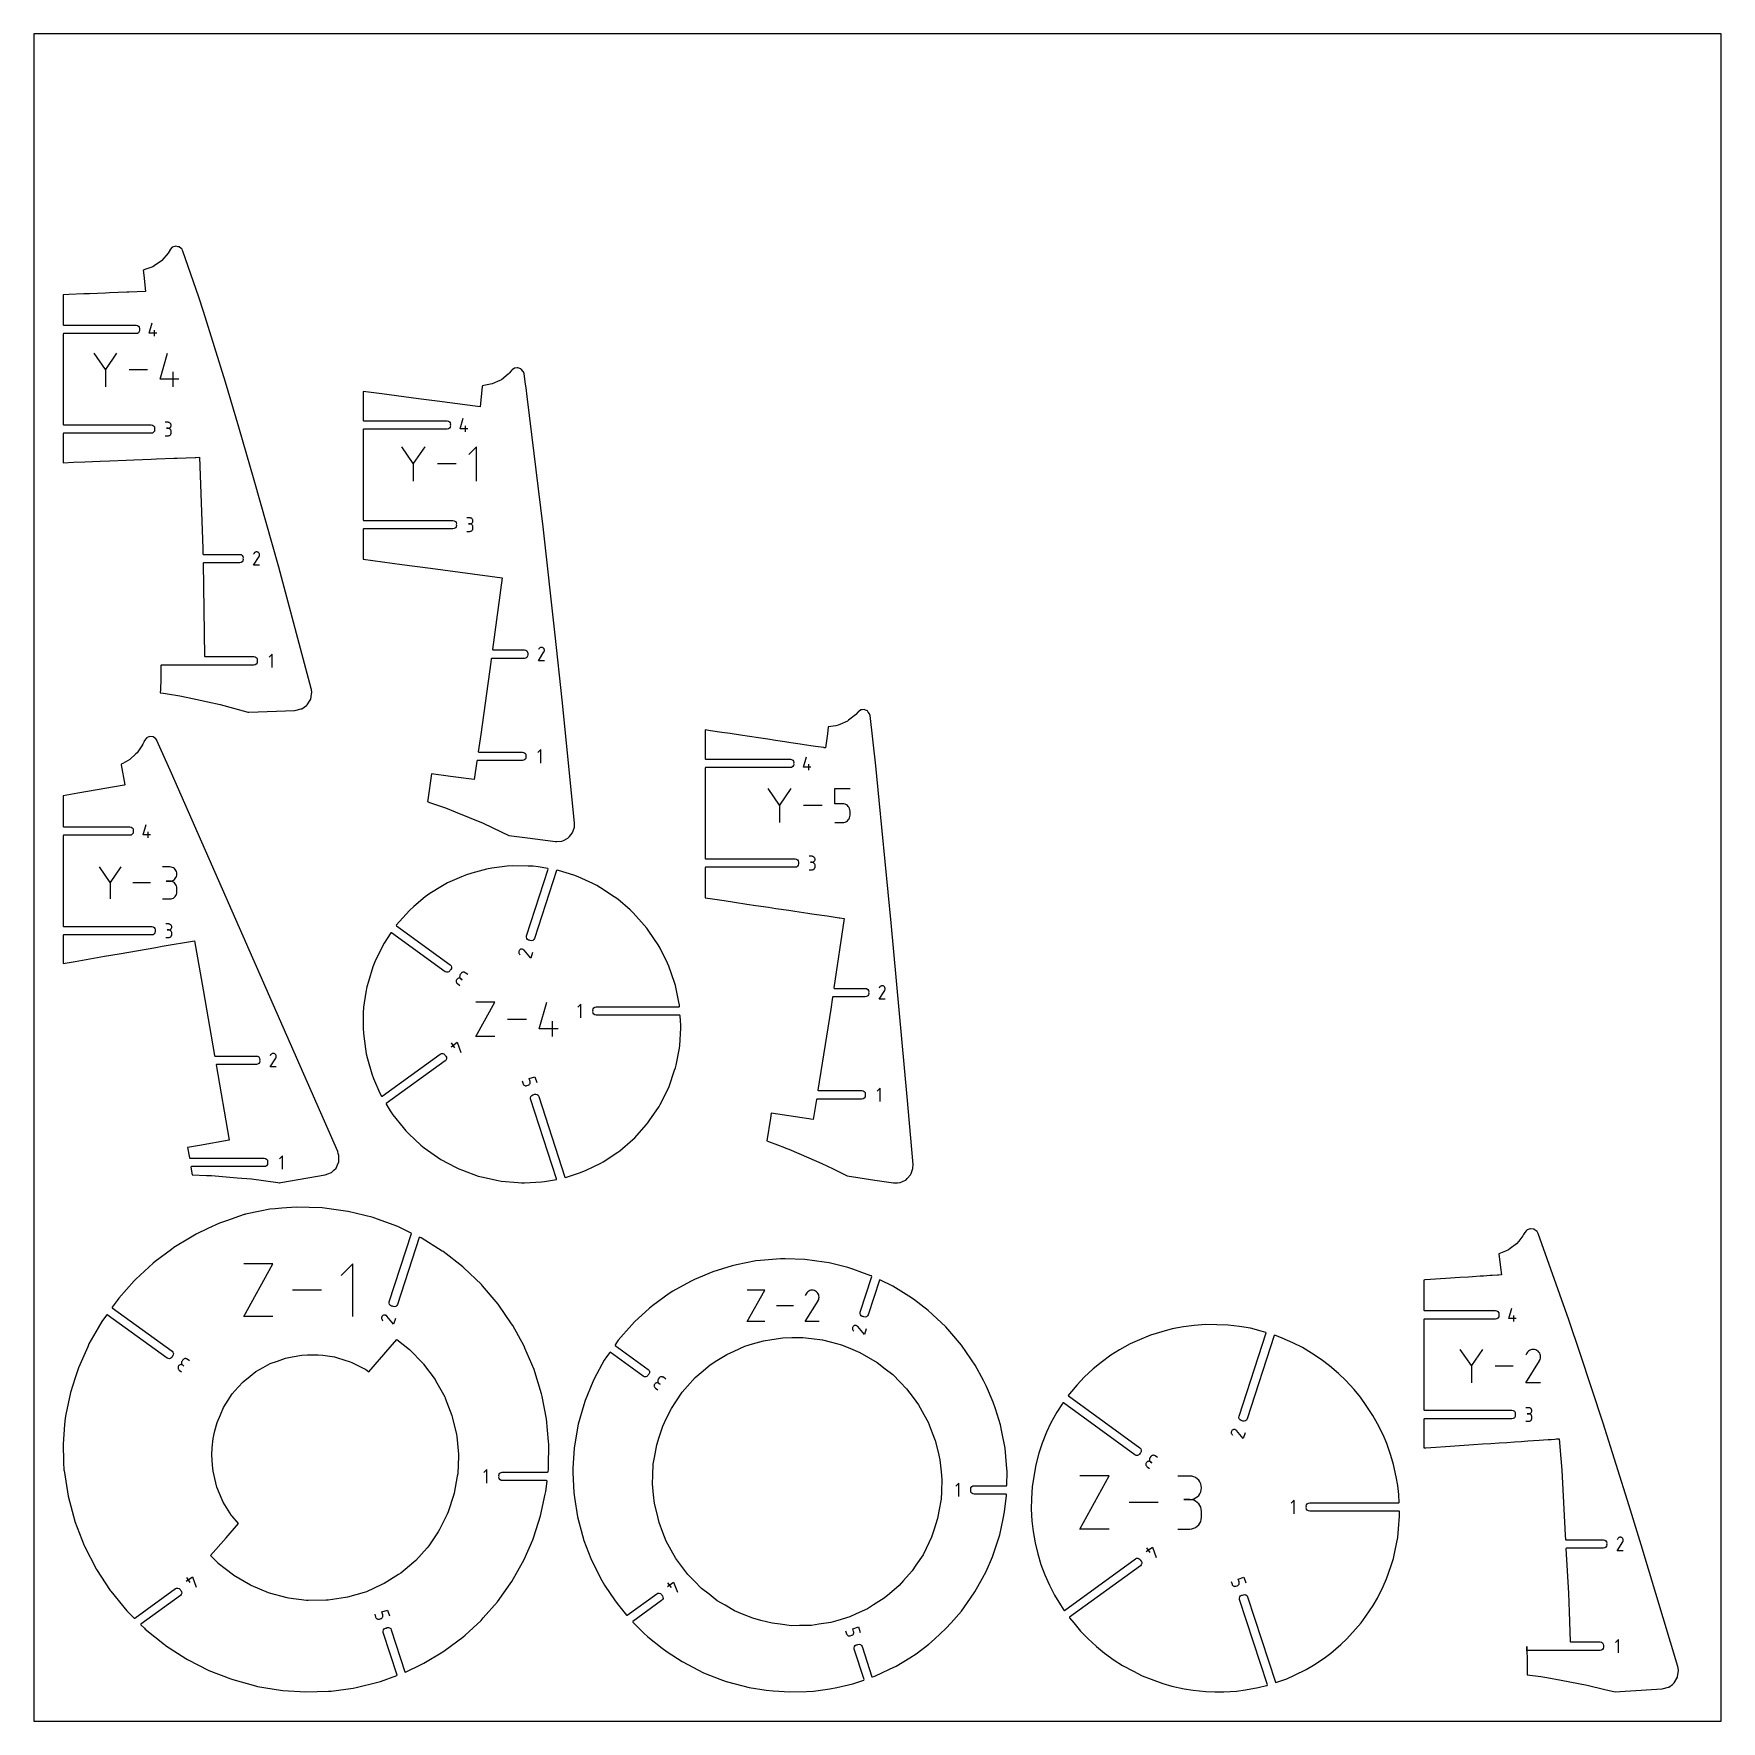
# Model space of a CAD drawing. Extents: x 0 to 500, y 0 to 500.
import ezdxf

# ---------------------------------------------------------------- set-up
doc = ezdxf.new("R2010")
doc.units = 0

msp = doc.modelspace()

# ---------------------------------------------------------------- linework, layer by layer
at = {"layer": 'annotation', "color": 1}
for p, q in [((34.224815, 411.277688), (35.111809, 414.388436)), ((36.445811, 411.277688), (34.224815, 411.277688)), ((35.780064, 410.388436), (35.780064, 412.164932)), ((21.214728, 400.564196), (17.897587, 405.361235)), ((24.531245, 405.361235), (21.214728, 400.564196)), ((37.427497, 397.627163), (39.632688, 405.360923)), ((21.214728, 400.950229), (21.214728, 395.416047)), ((33.699221, 400.388641), (28.261704, 400.388641)), ((42.949206, 397.627163), (37.427497, 397.627163)), ((41.294065, 395.416359), (41.294065, 399.832978)), ((126.347273, 382.962804), (127.234267, 386.073552)), ((39.812351, 384.864203), (38.924104, 384.864203)), ((38.924104, 380.868969), (39.812351, 380.868969)), ((39.812351, 383.087707), (39.3676, 383.087707)), ((39.3676, 383.087707), (39.812351, 383.087707)), ((39.972105, 384.849864), (39.812351, 384.864203)), ((39.812351, 383.087707), (39.972105, 383.10205)), ((39.972105, 383.073368), (39.812351, 383.087707)), ((39.812351, 383.087707), (39.812351, 383.087707)), ((39.812351, 380.868969), (39.972105, 380.8833)), ((39.812351, 380.868969), (39.812351, 380.868969)), ((40.122427, 384.80854), (39.972105, 384.849864)), ((39.972105, 383.10205), (40.122427, 383.143397)), ((40.122427, 383.032045), (39.972105, 383.073368)), ((39.972105, 380.8833), (40.122427, 380.924603)), ((40.260819, 384.742775), (40.122427, 384.80854)), ((40.122427, 383.143397), (40.260819, 383.209228)), ((40.260819, 382.966279), (40.122427, 383.032045)), ((40.122427, 380.924603), (40.260819, 380.990342)), ((40.384779, 384.655108), (40.260819, 384.742775)), ((40.260819, 383.209228), (40.384779, 383.297023)), ((40.384779, 382.878612), (40.260819, 382.966279)), ((40.260819, 380.990342), (40.384779, 381.077982)), ((40.491807, 384.548081), (40.384779, 384.655108)), ((40.384779, 383.297023), (40.491807, 383.404259)), ((40.491807, 382.771585), (40.384779, 382.878612)), ((40.384779, 381.077982), (40.491807, 381.184988)), ((40.579403, 384.424237), (40.491807, 384.548081)), ((40.491807, 383.404259), (40.579403, 383.528417)), ((40.579403, 382.647741), (40.491807, 382.771585)), ((40.491807, 381.184988), (40.579403, 381.308824)), ((40.645068, 384.286115), (40.579403, 384.424237)), ((40.579403, 383.528417), (40.645068, 383.666975)), ((40.645068, 382.50962), (40.579403, 382.647741)), ((40.579403, 381.308824), (40.645068, 381.446955)), ((40.6863, 384.136259), (40.645068, 384.286115)), ((40.645068, 383.666975), (40.6863, 383.817413)), ((40.6863, 382.359763), (40.645068, 382.50962)), ((40.645068, 381.446955), (40.6863, 381.596847)), ((40.700599, 383.977209), (40.6863, 384.136259)), ((40.6863, 383.817413), (40.700599, 383.977209)), ((40.700599, 382.200714), (40.6863, 382.359763)), ((40.6863, 381.596847), (40.700599, 381.755963)), ((40.700599, 383.977209), (40.700599, 383.977209)), ((40.700599, 381.755963), (40.700599, 382.200714)), ((40.700599, 382.200714), (40.700599, 382.200714)), ((128.568269, 382.962804), (126.347273, 382.962804)), ((127.902522, 382.073552), (127.902522, 383.850048)), ((112.46001, 372.711741), (109.087127, 377.589389)), ((115.832259, 377.589389), (112.46001, 372.711741)), ((131.193491, 377.589072), (128.945536, 375.340484)), ((131.193491, 367.4774), (131.193491, 377.589072)), ((112.46001, 373.104261), (112.46001, 367.477083)), ((125.154293, 372.533236), (119.625404, 372.533236)), ((129.221142, 356.549319), (128.332894, 356.549319)), ((129.380895, 356.53498), (129.221142, 356.549319)), ((129.531218, 356.493657), (129.380895, 356.53498)), ((129.669609, 356.427891), (129.531218, 356.493657)), ((129.793569, 356.340224), (129.669609, 356.427891)), ((129.900597, 356.233197), (129.793569, 356.340224)), ((129.793569, 354.982139), (129.900597, 355.089375)), ((129.988193, 356.109353), (129.900597, 356.233197)), ((129.900597, 355.089375), (129.988193, 355.213533)), ((130.053858, 355.971232), (129.988193, 356.109353)), ((129.988193, 355.213533), (130.053858, 355.352091)), ((130.09509, 355.821375), (130.053858, 355.971232)), ((130.053858, 355.352091), (130.09509, 355.502529)), ((130.109389, 355.662325), (130.09509, 355.821375)), ((130.09509, 355.502529), (130.109389, 355.662325)), ((130.109389, 355.662325), (130.109389, 355.662325)), ((128.332894, 352.554085), (129.221142, 352.554085)), ((129.221142, 354.772823), (128.776391, 354.772823)), ((128.776391, 354.772823), (129.221142, 354.772823)), ((129.221142, 354.772823), (129.380895, 354.787166)), ((129.380895, 354.758484), (129.221142, 354.772823)), ((129.221142, 354.772823), (129.221142, 354.772823)), ((129.221142, 352.554085), (129.380895, 352.568416)), ((129.221142, 352.554085), (129.221142, 352.554085)), ((129.380895, 354.787166), (129.531218, 354.828513)), ((129.531218, 354.717161), (129.380895, 354.758484)), ((129.380895, 352.568416), (129.531218, 352.609719)), ((129.531218, 354.828513), (129.669609, 354.894345)), ((129.669609, 354.651395), (129.531218, 354.717161)), ((129.531218, 352.609719), (129.669609, 352.675458)), ((129.669609, 354.894345), (129.793569, 354.982139)), ((129.793569, 354.563728), (129.669609, 354.651395)), ((129.669609, 352.675458), (129.793569, 352.763098)), ((129.900597, 354.456702), (129.793569, 354.563728)), ((129.793569, 352.763098), (129.900597, 352.870104)), ((129.988193, 354.332857), (129.900597, 354.456702)), ((129.900597, 352.870104), (129.988193, 352.99394)), ((130.053858, 354.194736), (129.988193, 354.332857)), ((129.988193, 352.99394), (130.053858, 353.132072)), ((130.09509, 354.04488), (130.053858, 354.194736)), ((130.053858, 353.132072), (130.09509, 353.281963)), ((130.109389, 353.88583), (130.09509, 354.04488)), ((130.09509, 353.281963), (130.109389, 353.441079)), ((130.109389, 353.441079), (130.109389, 353.88583)), ((130.109389, 353.88583), (130.109389, 353.88583)), ((65.145771, 342.494087), (66.787311, 345.136756)), ((65.264923, 346.049336), (65.148279, 345.82558)), ((65.357489, 346.180596), (65.264923, 346.049336)), ((65.468548, 346.290168), (65.357489, 346.180596)), ((65.594721, 346.377174), (65.468548, 346.290168)), ((65.732632, 346.440736), (65.594721, 346.377174)), ((65.878902, 346.479978), (65.732632, 346.440736)), ((66.030154, 346.494022), (65.878902, 346.479978)), ((66.18301, 346.48199), (66.030154, 346.494022)), ((66.334092, 346.443004), (66.18301, 346.48199)), ((66.480024, 346.376189), (66.334092, 346.443004)), ((66.610544, 346.283507), (66.480024, 346.376189)), ((66.480024, 346.376189), (66.480024, 346.376189)), ((66.719673, 346.172289), (66.610544, 346.283507)), ((66.80644, 346.045945), (66.719673, 346.172289)), ((66.787311, 345.136756), (66.789273, 345.139184)), ((66.787311, 345.136756), (66.787311, 345.136756)), ((66.789273, 345.139184), (66.791155, 345.141633)), ((66.791155, 345.141633), (66.792969, 345.144123)), ((66.792969, 345.144123), (66.794727, 345.146675)), ((66.794727, 345.146675), (66.796441, 345.14931)), ((66.796441, 345.14931), (66.798125, 345.152048)), ((66.798125, 345.152048), (66.79979, 345.15491)), ((66.79979, 345.15491), (66.801449, 345.157916)), ((66.801449, 345.157916), (66.803114, 345.161088)), ((66.803114, 345.161088), (66.870893, 345.306615)), ((66.803114, 345.161088), (66.803114, 345.161088)), ((66.869876, 345.907881), (66.80644, 346.045945)), ((66.909009, 345.761508), (66.869876, 345.907881)), ((66.870893, 345.306615), (66.910488, 345.457466)), ((66.92287, 345.610233), (66.909009, 345.761508)), ((66.910488, 345.457466), (66.92287, 345.610233)), ((66.922266, 342.494087), (65.145771, 342.494087)), ((70.686985, 316.208144), (69.797734, 315.318642)), ((70.686985, 312.208144), (70.686985, 316.208144)), ((149.527963, 314.179203), (151.169503, 316.821872)), ((149.647115, 317.734452), (149.530471, 317.510697)), ((149.739681, 317.865712), (149.647115, 317.734452)), ((149.85074, 317.975284), (149.739681, 317.865712)), ((149.976913, 318.06229), (149.85074, 317.975284)), ((150.114824, 318.125852), (149.976913, 318.06229)), ((150.261094, 318.165094), (150.114824, 318.125852)), ((150.412346, 318.179138), (150.261094, 318.165094)), ((150.565202, 318.167106), (150.412346, 318.179138)), ((150.716284, 318.128121), (150.565202, 318.167106)), ((150.862216, 318.061305), (150.716284, 318.128121)), ((150.992736, 317.968623), (150.862216, 318.061305)), ((150.862216, 318.061305), (150.862216, 318.061305)), ((151.101865, 317.857406), (150.992736, 317.968623)), ((151.188632, 317.731061), (151.101865, 317.857406)), ((151.169503, 316.821872), (151.171465, 316.8243)), ((151.169503, 316.821872), (151.169503, 316.821872)), ((151.171465, 316.8243), (151.173347, 316.826749)), ((151.173347, 316.826749), (151.175161, 316.829239)), ((151.175161, 316.829239), (151.176919, 316.831791)), ((151.176919, 316.831791), (151.178633, 316.834426)), ((151.178633, 316.834426), (151.180317, 316.837164)), ((151.180317, 316.837164), (151.181982, 316.840026)), ((151.181982, 316.840026), (151.183641, 316.843032)), ((151.183641, 316.843032), (151.185306, 316.846204)), ((151.185306, 316.846204), (151.253085, 316.991731)), ((151.185306, 316.846204), (151.185306, 316.846204)), ((151.252068, 317.592997), (151.188632, 317.731061)), ((151.291201, 317.446624), (151.252068, 317.592997)), ((151.253085, 316.991731), (151.29268, 317.142582)), ((151.305062, 317.295349), (151.291201, 317.446624)), ((151.29268, 317.142582), (151.305062, 317.295349)), ((151.304458, 314.179203), (149.527963, 314.179203)), ((150.284972, 287.89326), (149.395721, 287.003758)), ((150.284972, 283.89326), (150.284972, 287.89326)), ((228.070295, 282.686713), (228.957288, 285.797462)), ((230.291291, 282.686713), (228.070295, 282.686713)), ((229.625544, 281.797462), (229.625544, 283.573958)), ((220.932693, 271.475442), (217.56393, 276.347133)), ((224.300822, 276.347133), (220.932693, 271.475442)), ((237.397767, 271.849432), (237.397767, 276.346816)), ((237.397767, 276.346816), (241.883117, 276.346816)), ((220.932693, 271.867483), (220.932693, 266.247178)), ((233.611471, 271.297155), (228.089335, 271.297155)), ((239.640442, 271.849432), (237.397767, 271.849432)), ((240.043125, 271.813437), (239.640442, 271.849432)), ((240.422309, 271.709624), (240.043125, 271.813437)), ((240.77162, 271.544254), (240.422309, 271.709624)), ((241.084681, 271.323587), (240.77162, 271.544254)), ((241.355117, 271.053885), (241.084681, 271.323587)), ((241.576554, 270.741407), (241.355117, 271.053885)), ((241.742617, 270.392414), (241.576554, 270.741407)), ((241.846929, 270.013166), (241.742617, 270.392414)), ((241.883117, 269.609924), (241.846929, 270.013166)), ((32.387535, 262.641415), (33.274528, 265.752164)), ((237.397767, 266.247495), (239.640442, 266.247495)), ((239.640442, 266.247495), (240.042958, 266.283686)), ((239.640442, 266.247495), (239.640442, 266.247495)), ((240.042958, 266.283686), (240.422054, 266.388022)), ((240.422054, 266.388022), (240.771338, 266.554151)), ((240.771338, 266.554151), (241.08442, 266.775717)), ((241.08442, 266.775717), (241.354909, 267.046365)), ((241.354909, 267.046365), (241.576414, 267.359742)), ((241.576414, 267.359742), (241.742544, 267.709494)), ((241.742544, 267.709494), (241.846909, 268.089266)), ((241.846909, 268.089266), (241.883117, 268.492703)), ((241.883117, 268.492703), (241.883117, 269.609924)), ((241.883117, 269.609924), (241.883117, 269.609924)), ((34.60853, 262.641415), (32.387535, 262.641415)), ((33.942784, 261.752164), (33.942784, 263.52866)), ((230.608517, 256.273229), (229.720269, 256.273229)), ((230.768271, 256.258889), (230.608517, 256.273229)), ((230.918593, 256.217566), (230.768271, 256.258889)), ((231.056984, 256.1518), (230.918593, 256.217566)), ((231.180944, 256.064133), (231.056984, 256.1518)), ((231.287973, 255.957107), (231.180944, 256.064133)), ((231.375569, 255.833262), (231.287973, 255.957107)), ((231.441233, 255.695141), (231.375569, 255.833262)), ((231.375569, 254.937443), (231.441233, 255.076001)), ((231.482465, 255.545285), (231.441233, 255.695141)), ((231.441233, 255.076001), (231.482465, 255.226438)), ((231.496765, 255.386235), (231.482465, 255.545285)), ((231.482465, 255.226438), (231.496765, 255.386235)), ((231.496765, 255.386235), (231.496765, 255.386235)), ((22.650907, 248.561503), (19.47412, 253.15557)), ((25.827096, 253.15557), (22.650907, 248.561503)), ((40.292553, 253.144222), (38.177682, 253.144222)), ((40.672918, 253.110081), (40.292553, 253.144222)), ((41.030828, 253.011692), (40.672918, 253.110081)), ((41.36033, 252.855107), (41.030828, 253.011692)), ((41.655472, 252.646377), (41.36033, 252.855107)), ((41.910301, 252.391553), (41.655472, 252.646377)), ((42.118863, 252.096685), (41.910301, 252.391553)), ((42.275207, 251.767826), (42.118863, 252.096685)), ((42.118863, 249.963786), (42.275207, 250.293685)), ((42.373378, 251.411026), (42.275207, 251.767826)), ((42.275207, 250.293685), (42.373378, 250.65187)), ((42.407425, 251.032337), (42.373378, 251.411026)), ((42.373378, 250.65187), (42.407425, 251.032337)), ((42.407425, 251.032337), (42.407425, 251.032337)), ((229.720269, 252.277995), (230.608517, 252.277995)), ((230.608517, 254.496733), (230.163766, 254.496733)), ((230.163766, 254.496733), (230.608517, 254.496733)), ((230.608517, 254.496733), (230.768271, 254.511076)), ((230.768271, 254.482394), (230.608517, 254.496733)), ((230.608517, 254.496733), (230.608517, 254.496733)), ((230.608517, 252.277995), (230.768271, 252.292326)), ((230.608517, 252.277995), (230.608517, 252.277995)), ((230.768271, 254.511076), (230.918593, 254.552423)), ((230.918593, 254.44107), (230.768271, 254.482394)), ((230.768271, 252.292326), (230.918593, 252.333628)), ((230.918593, 254.552423), (231.056984, 254.618254)), ((231.056984, 254.375305), (230.918593, 254.44107)), ((230.918593, 252.333628), (231.056984, 252.399367)), ((231.056984, 254.618254), (231.180944, 254.706048)), ((231.180944, 254.287638), (231.056984, 254.375305)), ((231.056984, 252.399367), (231.180944, 252.487007)), ((231.180944, 254.706048), (231.287973, 254.813285)), ((231.287973, 254.180611), (231.180944, 254.287638)), ((231.180944, 252.487007), (231.287973, 252.594013)), ((231.287973, 254.813285), (231.375569, 254.937443)), ((231.375569, 254.056767), (231.287973, 254.180611)), ((231.287973, 252.594013), (231.375569, 252.71785)), ((231.441233, 253.918645), (231.375569, 254.056767)), ((231.375569, 252.71785), (231.441233, 252.855981)), ((231.482465, 253.768789), (231.441233, 253.918645)), ((231.441233, 252.855981), (231.482465, 253.005872)), ((231.496765, 253.609739), (231.482465, 253.768789)), ((231.482465, 253.005872), (231.496765, 253.164988)), ((231.496765, 253.164988), (231.496765, 253.609739)), ((231.496765, 253.609739), (231.496765, 253.609739)), ((22.650907, 248.931202), (22.650907, 243.631183)), ((34.607157, 248.393376), (29.399712, 248.393376)), ((40.292553, 248.914479), (39.233625, 248.914479)), ((39.233625, 248.914479), (40.292553, 248.914479)), ((40.292553, 248.914479), (40.672918, 248.948628)), ((40.672918, 248.880338), (40.292553, 248.914479)), ((40.292553, 248.914479), (40.292553, 248.914479)), ((40.672918, 248.948628), (41.030828, 249.047074)), ((41.030828, 248.78195), (40.672918, 248.880338)), ((41.030828, 249.047074), (41.36033, 249.203815)), ((41.36033, 248.625365), (41.030828, 248.78195)), ((41.36033, 249.203815), (41.655472, 249.412848)), ((41.655472, 248.416634), (41.36033, 248.625365)), ((41.655472, 249.412848), (41.910301, 249.668173)), ((41.910301, 248.16181), (41.655472, 248.416634)), ((41.910301, 249.668173), (42.118863, 249.963786)), ((42.118863, 247.866942), (41.910301, 248.16181)), ((42.275207, 247.538083), (42.118863, 247.866942)), ((42.118863, 244.679051), (42.275207, 245.007935)), ((42.373378, 247.181283), (42.275207, 247.538083)), ((42.275207, 245.007935), (42.373378, 245.364819)), ((42.407425, 246.802594), (42.373378, 247.181283)), ((42.373378, 245.364819), (42.407425, 245.743665)), ((42.407425, 245.743665), (42.407425, 246.802594)), ((42.407425, 246.802594), (42.407425, 246.802594)), ((38.177682, 243.63178), (40.292553, 243.63178)), ((40.292553, 243.63178), (40.672918, 243.665901)), ((40.292553, 243.63178), (40.292553, 243.63178)), ((40.672918, 243.665901), (41.030828, 243.764241)), ((41.030828, 243.764241), (41.36033, 243.920762)), ((41.36033, 243.920762), (41.655472, 244.129428)), ((41.655472, 244.129428), (41.910301, 244.384204)), ((41.910301, 244.384204), (42.118863, 244.679051)), ((39.996199, 236.227931), (39.107952, 236.227931)), ((40.155953, 236.213592), (39.996199, 236.227931)), ((40.306275, 236.172268), (40.155953, 236.213592)), ((40.444667, 236.106502), (40.306275, 236.172268)), ((40.568627, 236.018835), (40.444667, 236.106502)), ((40.675655, 235.911809), (40.568627, 236.018835)), ((40.763251, 235.787964), (40.675655, 235.911809)), ((40.828916, 235.649843), (40.763251, 235.787964)), ((40.763251, 234.892145), (40.828916, 235.030703)), ((40.870148, 235.499987), (40.828916, 235.649843)), ((40.828916, 235.030703), (40.870148, 235.181141)), ((40.884447, 235.340937), (40.870148, 235.499987)), ((40.870148, 235.181141), (40.884447, 235.340937)), ((40.884447, 235.340937), (40.884447, 235.340937)), ((39.107952, 232.232697), (39.996199, 232.232697)), ((39.996199, 234.451435), (39.551448, 234.451435)), ((39.551448, 234.451435), (39.996199, 234.451435)), ((39.996199, 234.451435), (40.155953, 234.465778)), ((40.155953, 234.437096), (39.996199, 234.451435)), ((39.996199, 234.451435), (39.996199, 234.451435)), ((39.996199, 232.232697), (40.155953, 232.247028)), ((39.996199, 232.232697), (39.996199, 232.232697)), ((40.155953, 234.465778), (40.306275, 234.507125)), ((40.306275, 234.395773), (40.155953, 234.437096)), ((40.155953, 232.247028), (40.306275, 232.28833)), ((40.306275, 234.507125), (40.444667, 234.572956)), ((40.444667, 234.330007), (40.306275, 234.395773)), ((40.306275, 232.28833), (40.444667, 232.354069)), ((40.444667, 234.572956), (40.568627, 234.660751)), ((40.568627, 234.24234), (40.444667, 234.330007)), ((40.444667, 232.354069), (40.568627, 232.441709)), ((40.568627, 234.660751), (40.675655, 234.767987)), ((40.675655, 234.135313), (40.568627, 234.24234)), ((40.568627, 232.441709), (40.675655, 232.548715)), ((40.675655, 234.767987), (40.763251, 234.892145)), ((40.763251, 234.011469), (40.675655, 234.135313)), ((40.675655, 232.548715), (40.763251, 232.672552)), ((40.828916, 233.873348), (40.763251, 234.011469)), ((40.763251, 232.672552), (40.828916, 232.810683)), ((40.870148, 233.723491), (40.828916, 233.873348)), ((40.828916, 232.810683), (40.870148, 232.960575)), ((40.884447, 233.564441), (40.870148, 233.723491)), ((40.870148, 232.960575), (40.884447, 233.11969)), ((40.884447, 233.11969), (40.884447, 233.564441)), ((40.884447, 233.564441), (40.884447, 233.564441)), ((143.706868, 228.02378), (143.69899, 227.872542)), ((143.69899, 227.872542), (143.716825, 227.721739)), ((143.740251, 228.171968), (143.706868, 228.02378)), ((143.716825, 227.721739), (143.760582, 227.574855)), ((143.79893, 228.313625), (143.740251, 228.171968)), ((143.760582, 227.574855), (143.830472, 227.435372)), ((143.882694, 228.445266), (143.79893, 228.313625)), ((143.830472, 227.435372), (143.926704, 227.306775)), ((143.991335, 228.563408), (143.882694, 228.445266)), ((143.926704, 227.306775), (144.103463, 227.126696)), ((144.119813, 228.6589), (143.991335, 228.563408)), ((143.991335, 228.563408), (143.991335, 228.563408)), ((144.25931, 228.728319), (144.119813, 228.6589)), ((144.406284, 228.771797), (144.25931, 228.728319)), ((144.557193, 228.789464), (144.406284, 228.771797)), ((144.708495, 228.781451), (144.557193, 228.789464)), ((144.856649, 228.747887), (144.708495, 228.781451)), ((144.998113, 228.688903), (144.856649, 228.747887)), ((145.129345, 228.60463), (144.998113, 228.688903)), ((145.246805, 228.495198), (145.129345, 228.60463)), ((145.249307, 228.492635), (145.246805, 228.495198)), ((145.246805, 228.495198), (145.246805, 228.495198)), ((145.251653, 228.490128), (145.249307, 228.492635)), ((145.25386, 228.48766), (145.251653, 228.490128)), ((145.255944, 228.485213), (145.25386, 228.48766)), ((145.25792, 228.482768), (145.255944, 228.485213)), ((145.259804, 228.480307), (145.25792, 228.482768)), ((145.261612, 228.477813), (145.259804, 228.480307)), ((145.26336, 228.475266), (145.261612, 228.477813)), ((145.265063, 228.47265), (145.26336, 228.475266)), ((147.271126, 226.094822), (145.265063, 228.47265)), ((145.265063, 228.47265), (145.265063, 228.47265)), ((147.820094, 227.78437), (147.271126, 226.094822)), ((125.547127, 220.007206), (125.425344, 219.909735)), ((125.681693, 220.080705), (125.547127, 220.007206)), ((125.825538, 220.129663), (125.681693, 220.080705)), ((125.975157, 220.153509), (125.825538, 220.129663)), ((126.127047, 220.151675), (125.975157, 220.153509)), ((126.277703, 220.123589), (126.127047, 220.151675)), ((126.199341, 220.793187), (126.197414, 220.641507)), ((126.197414, 220.641507), (126.221093, 220.492011)), ((126.227403, 220.943526), (126.199341, 220.793187)), ((126.221093, 220.492011), (126.269849, 220.348225)), ((126.282129, 221.088998), (126.227403, 220.943526)), ((126.269849, 220.348225), (126.343154, 220.213675)), ((126.423619, 220.068682), (126.277703, 220.123589)), ((126.364047, 221.226077), (126.282129, 221.088998)), ((126.343154, 220.213675), (126.440478, 220.091886)), ((126.625465, 221.585888), (126.364047, 221.226077)), ((126.364047, 221.226077), (126.364047, 221.226077)), ((126.561293, 219.986385), (126.423619, 220.068682)), ((126.440478, 220.091886), (126.561293, 219.986385)), ((126.73056, 221.70621), (126.625465, 221.585888)), ((126.852021, 221.803239), (126.73056, 221.70621)), ((126.986337, 221.876394), (126.852021, 221.803239)), ((127.129993, 221.925091), (126.986337, 221.876394)), ((127.279477, 221.948751), (127.129993, 221.925091)), ((127.431276, 221.946792), (127.279477, 221.948751)), ((127.581877, 221.918632), (127.431276, 221.946792)), ((127.727768, 221.863689), (127.581877, 221.918632)), ((127.865435, 221.781382), (127.727768, 221.863689)), ((128.584042, 221.259283), (127.865435, 221.781382)), ((127.865435, 221.781382), (127.865435, 221.781382)), ((125.155143, 219.355972), (125.153216, 219.204292)), ((125.153216, 219.204292), (125.176895, 219.054796)), ((125.183205, 219.506311), (125.155143, 219.355972)), ((125.176895, 219.054796), (125.225651, 218.91101)), ((125.237931, 219.651783), (125.183205, 219.506311)), ((125.225651, 218.91101), (125.298956, 218.77646)), ((125.319849, 219.788862), (125.237931, 219.651783)), ((125.298956, 218.77646), (125.39628, 218.654671)), ((125.425344, 219.909735), (125.319849, 219.788862)), ((125.319849, 219.788862), (125.319849, 219.788862)), ((125.39628, 218.654671), (125.517095, 218.54917)), ((125.517095, 218.54917), (126.235703, 218.027071)), ((126.561293, 219.986385), (126.921104, 219.724967)), ((126.921104, 219.724967), (126.561293, 219.986385)), ((126.561293, 219.986385), (126.561293, 219.986385)), ((250.494747, 213.903112), (252.136287, 216.545781)), ((250.613899, 217.458361), (250.497256, 217.234606)), ((250.706465, 217.589622), (250.613899, 217.458361)), ((250.817524, 217.699193), (250.706465, 217.589622)), ((250.943697, 217.786199), (250.817524, 217.699193)), ((251.081608, 217.849762), (250.943697, 217.786199)), ((251.227878, 217.889004), (251.081608, 217.849762)), ((251.37913, 217.903047), (251.227878, 217.889004)), ((251.531986, 217.891015), (251.37913, 217.903047)), ((251.683069, 217.85203), (251.531986, 217.891015)), ((251.829, 217.785214), (251.683069, 217.85203)), ((251.95952, 217.692533), (251.829, 217.785214)), ((251.829, 217.785214), (251.829, 217.785214)), ((252.068649, 217.581315), (251.95952, 217.692533)), ((252.155417, 217.45497), (252.068649, 217.581315)), ((252.136287, 216.545781), (252.13825, 216.54821)), ((252.136287, 216.545781), (252.136287, 216.545781)), ((252.13825, 216.54821), (252.140132, 216.550659)), ((252.140132, 216.550659), (252.141945, 216.553149)), ((252.141945, 216.553149), (252.143703, 216.555701)), ((252.143703, 216.555701), (252.145418, 216.558336)), ((252.145418, 216.558336), (252.147102, 216.561074)), ((252.147102, 216.561074), (252.148767, 216.563936)), ((252.148767, 216.563936), (252.150426, 216.566942)), ((252.150426, 216.566942), (252.152091, 216.570114)), ((252.152091, 216.570114), (252.219869, 216.71564)), ((252.152091, 216.570114), (252.152091, 216.570114)), ((252.218852, 217.316907), (252.155417, 217.45497)), ((252.257986, 217.170534), (252.218852, 217.316907)), ((252.219869, 216.71564), (252.259465, 216.866492)), ((252.271847, 217.019259), (252.257986, 217.170534)), ((252.259465, 216.866492), (252.271847, 217.019259)), ((130.952542, 202.877073), (136.59833, 213.045102)), ((136.59833, 213.045102), (130.952542, 213.045102)), ((149.784056, 205.137556), (152.0388, 213.045102)), ((162.10895, 212.43501), (161.219699, 211.545508)), ((162.10895, 208.43501), (162.10895, 212.43501)), ((252.271243, 213.903112), (250.494747, 213.903112)), ((145.972002, 207.961088), (140.412297, 207.961088)), ((155.429844, 205.137556), (149.784056, 205.137556)), ((153.73751, 202.877073), (153.73751, 207.392938)), ((123.652253, 199.872524), (125.449077, 201.177993)), ((123.668165, 200.98326), (124.712363, 199.546045)), ((125.449077, 201.177993), (126.559936, 198.139983)), ((136.59833, 202.877073), (130.952542, 202.877073)), ((70.073063, 193.857815), (71.714603, 196.500484)), ((70.192215, 197.413063), (70.075571, 197.189308)), ((70.284781, 197.544324), (70.192215, 197.413063)), ((70.39584, 197.653896), (70.284781, 197.544324)), ((70.522013, 197.740901), (70.39584, 197.653896)), ((70.659924, 197.804464), (70.522013, 197.740901)), ((70.806194, 197.843706), (70.659924, 197.804464)), ((70.957446, 197.857749), (70.806194, 197.843706)), ((71.110302, 197.845717), (70.957446, 197.857749)), ((71.261385, 197.806732), (71.110302, 197.845717)), ((71.407316, 197.739917), (71.261385, 197.806732)), ((71.537836, 197.647235), (71.407316, 197.739917)), ((71.407316, 197.739917), (71.407316, 197.739917)), ((71.646965, 197.536017), (71.537836, 197.647235)), ((71.733732, 197.409672), (71.646965, 197.536017)), ((71.714603, 196.500484), (71.716565, 196.502912)), ((71.714603, 196.500484), (71.714603, 196.500484)), ((71.716565, 196.502912), (71.718447, 196.505361)), ((71.718447, 196.505361), (71.720261, 196.507851)), ((71.720261, 196.507851), (71.722019, 196.510403)), ((71.722019, 196.510403), (71.723734, 196.513038)), ((71.723734, 196.513038), (71.725417, 196.515776)), ((71.725417, 196.515776), (71.727082, 196.518638)), ((71.727082, 196.518638), (71.728741, 196.521644)), ((71.728741, 196.521644), (71.730406, 196.524816)), ((71.730406, 196.524816), (71.798185, 196.670342)), ((71.730406, 196.524816), (71.730406, 196.524816)), ((71.797168, 197.271609), (71.733732, 197.409672)), ((71.836302, 197.125236), (71.797168, 197.271609)), ((71.798185, 196.670342), (71.83778, 196.821194)), ((71.850162, 196.973961), (71.836302, 197.125236)), ((71.83778, 196.821194), (71.850162, 196.973961)), ((71.849559, 193.857815), (70.073063, 193.857815)), ((146.809817, 190.430572), (148.503898, 190.981012)), ((147.084301, 189.585798), (146.809817, 190.430572)), ((148.503898, 190.981012), (149.052865, 189.291464)), ((144.699672, 189.744944), (144.974155, 188.90017)), ((144.974155, 188.90017), (144.974155, 188.90017)), ((144.974155, 188.90017), (145.037052, 188.752979)), ((145.037052, 188.752979), (145.122752, 188.622951)), ((145.122752, 188.622951), (145.228079, 188.511714)), ((145.228079, 188.511714), (145.349857, 188.4209)), ((145.349857, 188.4209), (145.484911, 188.352137)), ((145.484911, 188.352137), (145.630064, 188.307055)), ((145.630064, 188.307055), (145.782142, 188.287283)), ((145.782142, 188.287283), (145.937968, 188.294452)), ((145.937968, 188.294452), (146.094367, 188.33019)), ((146.094367, 188.33019), (146.515203, 188.466928)), ((146.515203, 188.466928), (146.662668, 188.529912)), ((146.515203, 188.466928), (146.515203, 188.466928)), ((146.662668, 188.529912), (146.792757, 188.615621)), ((146.792757, 188.615621), (146.903891, 188.720888)), ((146.903891, 188.720888), (146.994494, 188.842544)), ((146.994494, 188.842544), (147.062987, 188.977421)), ((147.062987, 188.977421), (147.107792, 189.122353)), ((147.120027, 189.429709), (147.084301, 189.585798)), ((147.107792, 189.122353), (147.127331, 189.274172)), ((147.127331, 189.274172), (147.120027, 189.429709)), ((250.823193, 187.617169), (249.933941, 186.727667)), ((250.823193, 183.617169), (250.823193, 187.617169)), ((73.735716, 167.571872), (72.846465, 166.682369)), ((73.735716, 163.571872), (73.735716, 167.571872)), ((62.253396, 119.965863), (70.884625, 135.510655)), ((70.884625, 135.510655), (62.253396, 135.510655)), ((94.499138, 135.510655), (91.043332, 132.053874)), ((94.499138, 119.965863), (94.499138, 135.510655)), ((85.21501, 127.738259), (76.715384, 127.738259)), ((211.425795, 118.450915), (216.568189, 127.712335)), ((216.568189, 127.712335), (211.425795, 127.712335)), ((228.854818, 126.682503), (228.584746, 126.164431)), ((229.069141, 126.986417), (228.854818, 126.682503)), ((229.326281, 127.240115), (229.069141, 126.986417)), ((229.618418, 127.441564), (229.326281, 127.240115)), ((229.93773, 127.588734), (229.618418, 127.441564)), ((230.276397, 127.679593), (229.93773, 127.588734)), ((230.626599, 127.712109), (230.276397, 127.679593)), ((230.980515, 127.684251), (230.626599, 127.712109)), ((231.330325, 127.593986), (230.980515, 127.684251)), ((231.668208, 127.439284), (231.330325, 127.593986)), ((231.970408, 127.224693), (231.668208, 127.439284)), ((231.668208, 127.439284), (231.668208, 127.439284)), ((232.22308, 126.967185), (231.970408, 127.224693)), ((232.423978, 126.674652), (232.22308, 126.967185)), ((232.570854, 126.354986), (232.423978, 126.674652)), ((232.661461, 126.01608), (232.570854, 126.354986)), ((232.573209, 124.96284), (232.664886, 125.312115)), ((232.693554, 125.665825), (232.661461, 126.01608)), ((232.664886, 125.312115), (232.693554, 125.665825)), ((103.23826, 120.024443), (103.154496, 119.892802)), ((103.346901, 120.142585), (103.23826, 120.024443)), ((103.475379, 120.238077), (103.346901, 120.142585)), ((103.346901, 120.142585), (103.346901, 120.142585)), ((103.614876, 120.307497), (103.475379, 120.238077)), ((103.76185, 120.350975), (103.614876, 120.307497)), ((103.912759, 120.368642), (103.76185, 120.350975)), ((104.064061, 120.360628), (103.912759, 120.368642)), ((104.212215, 120.327064), (104.064061, 120.360628)), ((104.353679, 120.26808), (104.212215, 120.327064)), ((104.484912, 120.183808), (104.353679, 120.26808)), ((104.602371, 120.074376), (104.484912, 120.183808)), ((104.604873, 120.071812), (104.602371, 120.074376)), ((104.602371, 120.074376), (104.602371, 120.074376)), ((104.607219, 120.069305), (104.604873, 120.071812)), ((104.609427, 120.066837), (104.607219, 120.069305)), ((104.61151, 120.06439), (104.609427, 120.066837)), ((104.613486, 120.061945), (104.61151, 120.06439)), ((104.61537, 120.059485), (104.613486, 120.061945)), ((104.617178, 120.05699), (104.61537, 120.059485)), ((104.618926, 120.054444), (104.617178, 120.05699)), ((104.620629, 120.051827), (104.618926, 120.054444)), ((106.626692, 117.674), (104.620629, 120.051827)), ((104.620629, 120.051827), (104.620629, 120.051827)), ((225.106078, 123.081625), (220.042092, 123.081625)), ((228.578938, 118.45084), (232.379686, 124.569557)), ((232.379686, 124.569557), (232.38423, 124.575179)), ((232.379686, 124.569557), (232.379686, 124.569557)), ((232.38423, 124.575179), (232.388587, 124.580849)), ((232.388587, 124.580849), (232.392787, 124.586615)), ((232.392787, 124.586615), (232.396857, 124.592524)), ((232.396857, 124.592524), (232.400827, 124.598625)), ((232.400827, 124.598625), (232.404725, 124.604964)), ((232.404725, 124.604964), (232.408581, 124.61159)), ((232.408581, 124.61159), (232.412421, 124.618551)), ((232.412421, 124.618551), (232.416277, 124.625894)), ((232.416277, 124.625894), (232.573209, 124.96284)), ((232.416277, 124.625894), (232.416277, 124.625894)), ((437.032171, 119.306521), (437.919165, 122.41727)), ((438.58742, 118.41727), (438.58742, 120.193766)), ((70.884625, 119.965863), (62.253396, 119.965863)), ((103.062434, 119.602957), (103.054556, 119.451719)), ((103.054556, 119.451719), (103.072391, 119.300917)), ((103.095818, 119.751146), (103.062434, 119.602957)), ((103.072391, 119.300917), (103.116148, 119.154032)), ((103.154496, 119.892802), (103.095818, 119.751146)), ((103.116148, 119.154032), (103.186038, 119.01455)), ((103.186038, 119.01455), (103.28227, 118.885952)), ((103.28227, 118.885952), (103.459029, 118.705874)), ((107.17566, 119.363548), (106.626692, 117.674)), ((216.568189, 118.450915), (211.425795, 118.450915)), ((232.692156, 118.45084), (228.578938, 118.45084)), ((242.570718, 116.524143), (242.562839, 116.372906)), ((242.562839, 116.372906), (242.580674, 116.222103)), ((242.604101, 116.672332), (242.570718, 116.524143)), ((242.580674, 116.222103), (242.624432, 116.075219)), ((242.662779, 116.813989), (242.604101, 116.672332)), ((242.624432, 116.075219), (242.694322, 115.935736)), ((242.746544, 116.94563), (242.662779, 116.813989)), ((242.694322, 115.935736), (242.790553, 115.807139)), ((242.855184, 117.063772), (242.746544, 116.94563)), ((242.790553, 115.807139), (242.967312, 115.62706)), ((242.983663, 117.159263), (242.855184, 117.063772)), ((242.855184, 117.063772), (242.855184, 117.063772)), ((243.12316, 117.228683), (242.983663, 117.159263)), ((243.270134, 117.272161), (243.12316, 117.228683)), ((243.421042, 117.289828), (243.270134, 117.272161)), ((243.572344, 117.281814), (243.421042, 117.289828)), ((243.720498, 117.24825), (243.572344, 117.281814)), ((243.861963, 117.189267), (243.720498, 117.24825)), ((243.993195, 117.104994), (243.861963, 117.189267)), ((244.110655, 116.995562), (243.993195, 117.104994)), ((244.113156, 116.992998), (244.110655, 116.995562)), ((244.110655, 116.995562), (244.110655, 116.995562)), ((244.115503, 116.990492), (244.113156, 116.992998)), ((244.11771, 116.988024), (244.115503, 116.990492)), ((244.119794, 116.985576), (244.11771, 116.988024)), ((244.12177, 116.983131), (244.119794, 116.985576)), ((244.123654, 116.980671), (244.12177, 116.983131)), ((244.125462, 116.978176), (244.123654, 116.980671)), ((244.127209, 116.97563), (244.125462, 116.978176)), ((244.128912, 116.973013), (244.127209, 116.97563)), ((246.134976, 114.595186), (244.128912, 116.973013)), ((244.128912, 116.973013), (244.128912, 116.973013)), ((246.683943, 116.284734), (246.134976, 114.595186)), ((439.253167, 119.306521), (437.032171, 119.306521)), ((425.97848, 105.366748), (422.681261, 110.134976)), ((429.275079, 110.134976), (425.97848, 105.366748)), ((443.544879, 110.002746), (443.204073, 109.845669)), ((443.906342, 110.099721), (443.544879, 110.002746)), ((444.280118, 110.134425), (443.906342, 110.099721)), ((444.657857, 110.104692), (444.280118, 110.134425)), ((445.031214, 110.008351), (444.657857, 110.104692)), ((445.391841, 109.843236), (445.031214, 110.008351)), ((42.773125, 105.014102), (42.745063, 104.863763)), ((42.827851, 105.159573), (42.773125, 105.014102)), ((42.90977, 105.296653), (42.827851, 105.159573)), ((43.015264, 105.417526), (42.90977, 105.296653)), ((42.90977, 105.296653), (42.90977, 105.296653)), ((43.137047, 105.514997), (43.015264, 105.417526)), ((43.271613, 105.588496), (43.137047, 105.514997)), ((43.415458, 105.637454), (43.271613, 105.588496)), ((43.565078, 105.6613), (43.415458, 105.637454)), ((43.716967, 105.659466), (43.565078, 105.6613)), ((43.867623, 105.63138), (43.716967, 105.659466)), ((43.789261, 106.300978), (43.787334, 106.149298)), ((43.787334, 106.149298), (43.811013, 105.999802)), ((43.817323, 106.451317), (43.789261, 106.300978)), ((43.811013, 105.999802), (43.859769, 105.856016)), ((43.872049, 106.596789), (43.817323, 106.451317)), ((43.859769, 105.856016), (43.933074, 105.721466)), ((44.01354, 105.576473), (43.867623, 105.63138)), ((43.953968, 106.733868), (43.872049, 106.596789)), ((43.933074, 105.721466), (44.030398, 105.599677)), ((44.215386, 107.093679), (43.953968, 106.733868)), ((43.953968, 106.733868), (43.953968, 106.733868)), ((44.151213, 105.494176), (44.01354, 105.576473)), ((44.030398, 105.599677), (44.151213, 105.494176)), ((44.151213, 105.494176), (44.511025, 105.232758)), ((44.511025, 105.232758), (44.151213, 105.494176)), ((44.151213, 105.494176), (44.151213, 105.494176)), ((44.32048, 107.214001), (44.215386, 107.093679)), ((44.441942, 107.31103), (44.32048, 107.214001)), ((44.576257, 107.384184), (44.441942, 107.31103)), ((44.719913, 107.432882), (44.576257, 107.384184)), ((44.869397, 107.456542), (44.719913, 107.432882)), ((45.021196, 107.454583), (44.869397, 107.456542)), ((45.171798, 107.426422), (45.021196, 107.454583)), ((45.317688, 107.37148), (45.171798, 107.426422)), ((45.455355, 107.289173), (45.317688, 107.37148)), ((46.173963, 106.767074), (45.455355, 107.289173)), ((45.455355, 107.289173), (45.455355, 107.289173)), ((425.97848, 105.750463), (425.97848, 100.249519)), ((438.387992, 105.192248), (432.983132, 105.192248)), ((442.094622, 100.249749), (446.151212, 106.780337)), ((442.389072, 109.035513), (442.100821, 108.482567)), ((442.617823, 109.359885), (442.389072, 109.035513)), ((442.892272, 109.63066), (442.617823, 109.359885)), ((443.204073, 109.845669), (442.892272, 109.63066)), ((445.714383, 109.6142), (445.391841, 109.843236)), ((445.391841, 109.843236), (445.391841, 109.843236)), ((445.984064, 109.339358), (445.714383, 109.6142)), ((446.198484, 109.027133), (445.984064, 109.339358)), ((446.151212, 106.780337), (446.156061, 106.786338)), ((446.151212, 106.780337), (446.151212, 106.780337)), ((446.156061, 106.786338), (446.160712, 106.79239)), ((446.160712, 106.79239), (446.165194, 106.798544)), ((446.165194, 106.798544), (446.169538, 106.804851)), ((446.169538, 106.804851), (446.173775, 106.811362)), ((446.173775, 106.811362), (446.177936, 106.818128)), ((446.177936, 106.818128), (446.182051, 106.8252)), ((446.182051, 106.8252), (446.18615, 106.832629)), ((446.18615, 106.832629), (446.190265, 106.840467)), ((446.190265, 106.840467), (446.357761, 107.200094)), ((446.190265, 106.840467), (446.190265, 106.840467)), ((446.355247, 108.68595), (446.198484, 109.027133)), ((446.451954, 108.324231), (446.355247, 108.68595)), ((446.357761, 107.200094), (446.455609, 107.57288)), ((446.486207, 107.950399), (446.451954, 108.324231)), ((446.455609, 107.57288), (446.486207, 107.950399)), ((42.745063, 104.863763), (42.743136, 104.712082)), ((42.743136, 104.712082), (42.766815, 104.562587)), ((42.766815, 104.562587), (42.815572, 104.418801)), ((42.815572, 104.418801), (42.888876, 104.284251)), ((42.888876, 104.284251), (42.9862, 104.162462)), ((42.9862, 104.162462), (43.107015, 104.056961)), ((43.107015, 104.056961), (43.825623, 103.534862)), ((184.107832, 100.044698), (184.002338, 99.923825)), ((184.229615, 100.142169), (184.107832, 100.044698)), ((184.364181, 100.215668), (184.229615, 100.142169)), ((184.508026, 100.264626), (184.364181, 100.215668)), ((184.657646, 100.288473), (184.508026, 100.264626)), ((184.809535, 100.286638), (184.657646, 100.288473)), ((184.960191, 100.258552), (184.809535, 100.286638)), ((184.881829, 100.92815), (184.879902, 100.77647)), ((184.879902, 100.77647), (184.903581, 100.626974)), ((184.909891, 101.078489), (184.881829, 100.92815)), ((184.903581, 100.626974), (184.952337, 100.483188)), ((184.964617, 101.223961), (184.909891, 101.078489)), ((184.952337, 100.483188), (185.025642, 100.348638)), ((185.106108, 100.203646), (184.960191, 100.258552)), ((185.046536, 101.36104), (184.964617, 101.223961)), ((185.025642, 100.348638), (185.122966, 100.22685)), ((185.307954, 101.720851), (185.046536, 101.36104)), ((185.046536, 101.36104), (185.046536, 101.36104)), ((185.243781, 100.121348), (185.106108, 100.203646)), ((185.122966, 100.22685), (185.243781, 100.121348)), ((185.243781, 100.121348), (185.603592, 99.85993)), ((185.603592, 99.85993), (185.243781, 100.121348)), ((185.243781, 100.121348), (185.243781, 100.121348)), ((185.413048, 101.841174), (185.307954, 101.720851)), ((185.53451, 101.938203), (185.413048, 101.841174)), ((185.668825, 102.011357), (185.53451, 101.938203)), ((185.812481, 102.060055), (185.668825, 102.011357)), ((185.961965, 102.083715), (185.812481, 102.060055)), ((186.113764, 102.081755), (185.961965, 102.083715)), ((186.264366, 102.053595), (186.113764, 102.081755)), ((186.410256, 101.998652), (186.264366, 102.053595)), ((186.547923, 101.916345), (186.410256, 101.998652)), ((187.266531, 101.394246), (186.547923, 101.916345)), ((186.547923, 101.916345), (186.547923, 101.916345)), ((446.484715, 100.249749), (442.094622, 100.249749)), ((183.837631, 99.490935), (183.835704, 99.339255)), ((183.835704, 99.339255), (183.859383, 99.189759)), ((183.865693, 99.641274), (183.837631, 99.490935)), ((183.859383, 99.189759), (183.90814, 99.045973)), ((183.920419, 99.786746), (183.865693, 99.641274)), ((183.90814, 99.045973), (183.981444, 98.911423)), ((184.002338, 99.923825), (183.920419, 99.786746)), ((183.981444, 98.911423), (184.078768, 98.789635)), ((184.002338, 99.923825), (184.002338, 99.923825)), ((184.078768, 98.789635), (184.199583, 98.684133)), ((184.199583, 98.684133), (184.918191, 98.162034)), ((442.985204, 92.893037), (442.096956, 92.893037)), ((442.985204, 91.116541), (442.540453, 91.116541)), ((442.540453, 91.116541), (442.985204, 91.116541)), ((443.144958, 92.878697), (442.985204, 92.893037)), ((442.985204, 91.116541), (443.144958, 91.130884)), ((443.144958, 91.102202), (442.985204, 91.116541)), ((442.985204, 91.116541), (442.985204, 91.116541)), ((443.29528, 92.837374), (443.144958, 92.878697)), ((443.144958, 91.130884), (443.29528, 91.172231)), ((443.29528, 91.060879), (443.144958, 91.102202)), ((443.433672, 92.771608), (443.29528, 92.837374)), ((443.29528, 91.172231), (443.433672, 91.238062)), ((443.433672, 90.995113), (443.29528, 91.060879)), ((443.557631, 92.683941), (443.433672, 92.771608)), ((443.433672, 91.238062), (443.557631, 91.325857)), ((443.557631, 90.907446), (443.433672, 90.995113)), ((443.66466, 92.576915), (443.557631, 92.683941)), ((443.557631, 91.325857), (443.66466, 91.433093)), ((443.66466, 90.800419), (443.557631, 90.907446)), ((443.752256, 92.45307), (443.66466, 92.576915)), ((443.66466, 91.433093), (443.752256, 91.557251)), ((443.752256, 90.676575), (443.66466, 90.800419)), ((443.81792, 92.314949), (443.752256, 92.45307)), ((443.752256, 91.557251), (443.81792, 91.695809)), ((443.81792, 90.538453), (443.752256, 90.676575)), ((443.859152, 92.165093), (443.81792, 92.314949)), ((443.81792, 91.695809), (443.859152, 91.846247)), ((443.859152, 90.388597), (443.81792, 90.538453)), ((443.873452, 92.006043), (443.859152, 92.165093)), ((443.859152, 91.846247), (443.873452, 92.006043)), ((443.873452, 90.229547), (443.859152, 90.388597)), ((443.873452, 92.006043), (443.873452, 92.006043)), ((443.873452, 89.784796), (443.873452, 90.229547)), ((443.873452, 90.229547), (443.873452, 90.229547)), ((354.826144, 85.671166), (354.818266, 85.519928)), ((354.818266, 85.519928), (354.8361, 85.369126)), ((354.859527, 85.819355), (354.826144, 85.671166)), ((354.8361, 85.369126), (354.879858, 85.222241)), ((354.918206, 85.961011), (354.859527, 85.819355)), ((354.879858, 85.222241), (354.949748, 85.082759)), ((355.00197, 86.092652), (354.918206, 85.961011)), ((354.949748, 85.082759), (355.04598, 84.954161)), ((355.110611, 86.210794), (355.00197, 86.092652)), ((355.239089, 86.306286), (355.110611, 86.210794)), ((355.110611, 86.210794), (355.110611, 86.210794)), ((355.378586, 86.375706), (355.239089, 86.306286)), ((355.52556, 86.419184), (355.378586, 86.375706)), ((355.676469, 86.436851), (355.52556, 86.419184)), ((355.827771, 86.428837), (355.676469, 86.436851)), ((355.975925, 86.395273), (355.827771, 86.428837)), ((356.117389, 86.336289), (355.975925, 86.395273)), ((356.248621, 86.252016), (356.117389, 86.336289)), ((356.366081, 86.142585), (356.248621, 86.252016)), ((356.368583, 86.140021), (356.366081, 86.142585)), ((356.366081, 86.142585), (356.366081, 86.142585)), ((356.370929, 86.137514), (356.368583, 86.140021)), ((356.373136, 86.135046), (356.370929, 86.137514)), ((356.37522, 86.132599), (356.373136, 86.135046)), ((356.377196, 86.130154), (356.37522, 86.132599)), ((356.37908, 86.127694), (356.377196, 86.130154)), ((356.380888, 86.125199), (356.37908, 86.127694)), ((356.382635, 86.122653), (356.380888, 86.125199)), ((356.384339, 86.120036), (356.382635, 86.122653)), ((358.390402, 83.742209), (356.384339, 86.120036)), ((356.384339, 86.120036), (356.384339, 86.120036)), ((358.93937, 85.431756), (358.390402, 83.742209)), ((442.096956, 88.897803), (442.985204, 88.897803)), ((442.985204, 88.897803), (443.144958, 88.912134)), ((442.985204, 88.897803), (442.985204, 88.897803)), ((443.144958, 88.912134), (443.29528, 88.953436)), ((443.29528, 88.953436), (443.433672, 89.019175)), ((443.433672, 89.019175), (443.557631, 89.106815)), ((443.557631, 89.106815), (443.66466, 89.213821)), ((443.66466, 89.213821), (443.752256, 89.337658)), ((443.752256, 89.337658), (443.81792, 89.475789)), ((443.81792, 89.475789), (443.859152, 89.62568)), ((443.859152, 89.62568), (443.873452, 89.784796)), ((355.04598, 84.954161), (355.222739, 84.774083)), ((329.520866, 76.21736), (329.518939, 76.06568)), ((329.518939, 76.06568), (329.542618, 75.916184)), ((329.548928, 76.367699), (329.520866, 76.21736)), ((329.542618, 75.916184), (329.591374, 75.772398)), ((329.603654, 76.513171), (329.548928, 76.367699)), ((329.591374, 75.772398), (329.664679, 75.637848)), ((329.685572, 76.65025), (329.603654, 76.513171)), ((329.664679, 75.637848), (329.762003, 75.51606)), ((329.791067, 76.771123), (329.685572, 76.65025)), ((329.685572, 76.65025), (329.685572, 76.65025)), ((329.762003, 75.51606), (329.882818, 75.410558)), ((329.912849, 76.868594), (329.791067, 76.771123)), ((329.882818, 75.410558), (330.601426, 74.888459)), ((330.047415, 76.942094), (329.912849, 76.868594)), ((330.191261, 76.991051), (330.047415, 76.942094)), ((330.34088, 77.014898), (330.191261, 76.991051)), ((330.49277, 77.013063), (330.34088, 77.014898)), ((330.643425, 76.984977), (330.49277, 77.013063)), ((330.565064, 77.654575), (330.563137, 77.502895)), ((330.563137, 77.502895), (330.586816, 77.353399)), ((330.593126, 77.804914), (330.565064, 77.654575)), ((330.586816, 77.353399), (330.635572, 77.209614)), ((330.647852, 77.950386), (330.593126, 77.804914)), ((330.635572, 77.209614), (330.708877, 77.075063)), ((330.789342, 76.930071), (330.643425, 76.984977)), ((330.72977, 78.087465), (330.647852, 77.950386)), ((330.708877, 77.075063), (330.806201, 76.953275)), ((330.991188, 78.447277), (330.72977, 78.087465)), ((330.72977, 78.087465), (330.72977, 78.087465)), ((330.927016, 76.847773), (330.789342, 76.930071)), ((330.806201, 76.953275), (330.927016, 76.847773)), ((330.927016, 76.847773), (331.286827, 76.586355)), ((331.286827, 76.586355), (330.927016, 76.847773)), ((330.927016, 76.847773), (330.927016, 76.847773)), ((331.096283, 78.567599), (330.991188, 78.447277)), ((331.217744, 78.664628), (331.096283, 78.567599)), ((331.352059, 78.737782), (331.217744, 78.664628)), ((331.495716, 78.78648), (331.352059, 78.737782)), ((331.6452, 78.81014), (331.495716, 78.78648)), ((331.796999, 78.80818), (331.6452, 78.81014)), ((331.9476, 78.78002), (331.796999, 78.80818)), ((332.093491, 78.725077), (331.9476, 78.78002)), ((332.231158, 78.64277), (332.093491, 78.725077)), ((332.949765, 78.120671), (332.231158, 78.64277)), ((332.231158, 78.64277), (332.231158, 78.64277)), ((134.274479, 74.553102), (133.385228, 73.6636)), ((134.274479, 70.553102), (134.274479, 74.553102)), ((274.058306, 70.549611), (273.169055, 69.660109)), ((274.058306, 66.549611), (274.058306, 70.549611)), ((309.904583, 56.957616), (318.63104, 72.673911)), ((318.63104, 72.673911), (309.904583, 72.673911)), ((342.501653, 72.655677), (339.011662, 72.655677)), ((343.129336, 72.599338), (342.501653, 72.655677)), ((343.719964, 72.436975), (343.129336, 72.599338)), ((344.263714, 72.178577), (343.719964, 72.436975)), ((344.750761, 71.834127), (344.263714, 72.178577)), ((345.171283, 71.413612), (344.750761, 71.834127)), ((345.515456, 70.927017), (345.171283, 71.413612)), ((345.773456, 70.384329), (345.515456, 70.927017)), ((345.93546, 69.795533), (345.773456, 70.384329)), ((342.501653, 65.675695), (340.754193, 65.675695)), ((340.754193, 65.675695), (342.501653, 65.675695)), ((342.501653, 65.675695), (343.129336, 65.732048)), ((343.129336, 65.619355), (342.501653, 65.675695)), ((342.501653, 65.675695), (342.501653, 65.675695)), ((343.129336, 65.732048), (343.719964, 65.894505)), ((343.719964, 65.456993), (343.129336, 65.619355)), ((343.719964, 65.894505), (344.263714, 66.153161)), ((344.263714, 65.198594), (343.719964, 65.456993)), ((344.263714, 66.153161), (344.750761, 66.498111)), ((344.750761, 64.854144), (344.263714, 65.198594)), ((344.750761, 66.498111), (345.171283, 66.919451)), ((345.171283, 66.919451), (345.515456, 67.407276)), ((345.515456, 67.407276), (345.773456, 67.951681)), ((345.773456, 67.951681), (345.93546, 68.542762)), ((345.991644, 69.170614), (345.93546, 69.795533)), ((345.93546, 68.542762), (345.991644, 69.170614)), ((345.991644, 69.170614), (345.991644, 69.170614)), ((373.495171, 65.476872), (372.605919, 64.58737)), ((373.495171, 61.476872), (373.495171, 65.476872)), ((333.11953, 64.815764), (324.526129, 64.815764)), ((345.171283, 64.433629), (344.750761, 64.854144)), ((345.515456, 63.947035), (345.171283, 64.433629)), ((345.773456, 63.404347), (345.515456, 63.947035)), ((345.93546, 62.81555), (345.773456, 63.404347)), ((345.991644, 62.190632), (345.93546, 62.81555)), ((345.93546, 59.817994), (345.991644, 60.443172)), ((345.991644, 60.443172), (345.991644, 62.190632)), ((345.991644, 62.190632), (345.991644, 62.190632)), ((318.63104, 56.957616), (309.904583, 56.957616)), ((339.011662, 56.958109), (342.501653, 56.958109)), ((342.501653, 56.958109), (343.129336, 57.014417)), ((342.501653, 56.958109), (342.501653, 56.958109)), ((343.129336, 57.014417), (343.719964, 57.176698)), ((343.719964, 57.176698), (344.263714, 57.434991)), ((344.263714, 57.434991), (344.750761, 57.779335)), ((344.750761, 57.779335), (345.171283, 58.199769)), ((345.171283, 58.199769), (345.515456, 58.686331)), ((345.515456, 58.686331), (345.773456, 59.22906)), ((345.773456, 59.22906), (345.93546, 59.817994)), ((329.653104, 50.282849), (331.449927, 51.588318)), ((329.669015, 51.393585), (330.713213, 49.956369)), ((331.449927, 51.588318), (332.560786, 48.550307)), ((469.203903, 50.522921), (470.845443, 53.16559)), ((470.980399, 50.522921), (469.203903, 50.522921)), ((469.323055, 54.078169), (469.206411, 53.854414)), ((469.415621, 54.20943), (469.323055, 54.078169)), ((469.52668, 54.319001), (469.415621, 54.20943)), ((469.652853, 54.406007), (469.52668, 54.319001)), ((469.790764, 54.46957), (469.652853, 54.406007)), ((469.937034, 54.508812), (469.790764, 54.46957)), ((470.088286, 54.522855), (469.937034, 54.508812)), ((470.241142, 54.510823), (470.088286, 54.522855)), ((470.392225, 54.471838), (470.241142, 54.510823)), ((470.538156, 54.405023), (470.392225, 54.471838)), ((470.668676, 54.312341), (470.538156, 54.405023)), ((470.538156, 54.405023), (470.538156, 54.405023)), ((470.777805, 54.201123), (470.668676, 54.312341)), ((470.864573, 54.074778), (470.777805, 54.201123)), ((470.845443, 53.16559), (470.847406, 53.168018)), ((470.845443, 53.16559), (470.845443, 53.16559)), ((470.847406, 53.168018), (470.849287, 53.170467)), ((470.849287, 53.170467), (470.851101, 53.172957)), ((470.851101, 53.172957), (470.852859, 53.175509)), ((470.852859, 53.175509), (470.854574, 53.178144)), ((470.854574, 53.178144), (470.856257, 53.180882)), ((470.856257, 53.180882), (470.857923, 53.183744)), ((470.857923, 53.183744), (470.859581, 53.18675)), ((470.859581, 53.18675), (470.861247, 53.189922)), ((470.861247, 53.189922), (470.929025, 53.335448)), ((470.861247, 53.189922), (470.861247, 53.189922)), ((470.928008, 53.936715), (470.864573, 54.074778)), ((470.967142, 53.790342), (470.928008, 53.936715)), ((470.929025, 53.335448), (470.968621, 53.4863)), ((470.981003, 53.639067), (470.967142, 53.790342)), ((470.968621, 53.4863), (470.981003, 53.639067)), ((45.19504, 41.472843), (46.991864, 42.778312)), ((45.210952, 42.583578), (46.25515, 41.146363)), ((46.991864, 42.778312), (48.102723, 39.740301)), ((187.807396, 39.942879), (189.604219, 41.248348)), ((187.823308, 41.053615), (188.867506, 39.616399)), ((189.604219, 41.248348), (190.715079, 38.210337)), ((354.763713, 41.428959), (355.038197, 40.584185)), ((355.038197, 40.584185), (355.038197, 40.584185)), ((355.038197, 40.584185), (355.101094, 40.436994)), ((355.101094, 40.436994), (355.186794, 40.306966)), ((355.186794, 40.306966), (355.29212, 40.19573)), ((355.29212, 40.19573), (355.413898, 40.104915)), ((355.413898, 40.104915), (355.548952, 40.036152)), ((355.548952, 40.036152), (355.694106, 39.99107)), ((356.00201, 39.978467), (356.158409, 40.014205)), ((356.158409, 40.014205), (356.579245, 40.150943)), ((356.579245, 40.150943), (356.72671, 40.213927)), ((356.579245, 40.150943), (356.579245, 40.150943)), ((356.72671, 40.213927), (356.856798, 40.299637)), ((356.856798, 40.299637), (356.967933, 40.404903)), ((356.873859, 42.114587), (358.567939, 42.665027)), ((357.148342, 41.269813), (356.873859, 42.114587)), ((356.967933, 40.404903), (357.058536, 40.526559)), ((357.058536, 40.526559), (357.127028, 40.661436)), ((357.127028, 40.661436), (357.171833, 40.806368)), ((357.184068, 41.113724), (357.148342, 41.269813)), ((357.171833, 40.806368), (357.191373, 40.958187)), ((357.191373, 40.958187), (357.184068, 41.113724)), ((358.567939, 42.665027), (359.116907, 40.975479)), ((355.694106, 39.99107), (355.846184, 39.971298)), ((355.846184, 39.971298), (356.00201, 39.978467)), ((101.033185, 31.702874), (101.307668, 30.8581)), ((101.307668, 30.8581), (101.307668, 30.8581)), ((101.307668, 30.8581), (101.370565, 30.710909)), ((101.370565, 30.710909), (101.456265, 30.58088)), ((101.456265, 30.58088), (101.561592, 30.469644)), ((101.561592, 30.469644), (101.68337, 30.37883)), ((101.68337, 30.37883), (101.818424, 30.310067)), ((101.818424, 30.310067), (101.963577, 30.264984)), ((101.963577, 30.264984), (102.115655, 30.245213)), ((102.115655, 30.245213), (102.271481, 30.252381)), ((102.271481, 30.252381), (102.42788, 30.288119)), ((102.42788, 30.288119), (102.848716, 30.424857)), ((102.848716, 30.424857), (102.996181, 30.487842)), ((102.848716, 30.424857), (102.848716, 30.424857)), ((102.996181, 30.487842), (103.12627, 30.573551)), ((103.12627, 30.573551), (103.237404, 30.678817)), ((103.14333, 32.388501), (104.837411, 32.938941)), ((103.417814, 31.543727), (103.14333, 32.388501)), ((103.237404, 30.678817), (103.328007, 30.800473)), ((103.328007, 30.800473), (103.3965, 30.935351)), ((103.3965, 30.935351), (103.441305, 31.080283)), ((103.45354, 31.387639), (103.417814, 31.543727)), ((103.441305, 31.080283), (103.460844, 31.232101)), ((103.460844, 31.232101), (103.45354, 31.387639)), ((104.837411, 32.938941), (105.386378, 31.249394)), ((240.551446, 26.743996), (240.82593, 25.899222)), ((240.82593, 25.899222), (240.82593, 25.899222)), ((240.82593, 25.899222), (240.888827, 25.752031)), ((240.888827, 25.752031), (240.974527, 25.622002)), ((240.974527, 25.622002), (241.079854, 25.510766)), ((241.079854, 25.510766), (241.201632, 25.419952)), ((241.201632, 25.419952), (241.336685, 25.351189)), ((241.336685, 25.351189), (241.481839, 25.306107)), ((241.481839, 25.306107), (241.633917, 25.286335)), ((241.633917, 25.286335), (241.789743, 25.293503)), ((241.789743, 25.293503), (241.946142, 25.329242)), ((241.946142, 25.329242), (242.366978, 25.46598)), ((242.366978, 25.46598), (242.514443, 25.528964)), ((242.366978, 25.46598), (242.366978, 25.46598)), ((242.514443, 25.528964), (242.644532, 25.614673)), ((242.644532, 25.614673), (242.755666, 25.71994)), ((242.661592, 27.429623), (244.355673, 27.980064)), ((242.936076, 26.58485), (242.661592, 27.429623)), ((242.755666, 25.71994), (242.846269, 25.841595)), ((242.846269, 25.841595), (242.914762, 25.976473)), ((242.914762, 25.976473), (242.959567, 26.121405)), ((242.971802, 26.428761), (242.936076, 26.58485)), ((242.959567, 26.121405), (242.979106, 26.273223)), ((242.979106, 26.273223), (242.971802, 26.428761)), ((244.355673, 27.980064), (244.90464, 26.290516)), ((469.564639, 24.236978), (468.675388, 23.347475)), ((469.564639, 20.236978), (469.564639, 24.236978))]:
    msp.add_line(p, q, dxfattribs=at)
at = {"layer": 'boundary', "color": 5}
for p, q in [((39.842113, 435.005537), (37.996697, 432.846975)), ((39.851739, 435.022342), (39.842113, 435.005537)), ((40.414075, 436.004132), (39.851739, 435.022342)), ((40.45885, 436.048866), (40.414075, 436.004132)), ((41.05167, 436.757175), (40.45885, 436.048866)), ((41.830539, 436.998378), (41.05167, 436.757175)), ((42.060457, 437.069579), (41.830539, 436.998378)), ((42.815036, 436.905225), (42.060457, 437.069579)), ((43.115259, 436.839834), (42.815036, 436.905225)), ((43.654092, 436.372028), (43.115259, 436.839834)), ((43.933453, 436.129489), (43.654092, 436.372028)), ((44.096132, 435.806887), (43.933453, 436.129489)), ((44.19405, 435.612712), (44.096132, 435.806887)), ((48.875742, 421.930243), (44.19405, 435.612712)), ((33.226773, 430.199011), (32.43888, 429.920117)), ((35.32383, 430.962551), (33.226773, 430.199011)), ((35.726529, 431.237279), (35.32383, 430.962551)), ((37.871671, 432.700734), (35.726529, 431.237279)), ((37.996697, 432.846975), (37.871671, 432.700734)), ((32.43888, 429.920117), (32.599603, 428.453473)), ((32.599603, 428.453473), (33.128782, 423.624597)), ((10.405678, 422.714403), (8.6675, 422.644778)), ((8.6675, 422.644778), (8.6675, 413.763436)), ((14.844512, 422.892205), (10.405678, 422.714403)), ((16.48346, 422.957854), (14.844512, 422.892205)), ((21.302952, 423.150903), (16.48346, 422.957854)), ((22.443248, 423.196579), (21.302952, 423.150903)), ((27.551961, 423.401213), (22.443248, 423.196579)), ((28.130684, 423.424394), (27.551961, 423.401213)), ((33.128782, 423.624597), (28.130684, 423.424394)), ((50.253445, 417.687945), (48.875742, 421.930243)), ((56.767629, 396.737676), (50.253445, 417.687945)), ((8.6675, 413.763436), (8.7925, 413.638436)), ((8.7925, 411.138436), (8.6675, 411.013436)), ((8.6675, 411.013436), (8.6675, 384.243843)), ((8.7925, 413.638436), (30.335815, 413.638436)), ((30.335815, 411.138436), (8.7925, 411.138436)), ((30.335815, 413.638436), (30.718498, 413.562316)), ((30.718498, 411.214557), (30.335815, 411.138436)), ((30.718498, 413.562316), (31.042922, 413.345543)), ((31.042922, 411.431329), (30.718498, 411.214557)), ((31.042922, 413.345543), (31.259695, 413.02112)), ((31.259694, 411.755753), (31.042922, 411.431329)), ((31.335815, 412.138436), (31.259694, 411.755753)), ((31.259695, 413.02112), (31.335815, 412.638436)), ((31.335815, 412.638436), (31.286087, 412.388436)), ((31.286087, 412.388436), (31.335815, 412.138436)), ((141.557425, 400.189834), (140.903755, 399.417821)), ((141.646686, 400.295254), (141.557425, 400.189834)), ((141.766899, 400.379783), (141.646686, 400.295254)), ((142.429043, 400.919291), (141.766899, 400.379783)), ((143.235876, 401.022564), (142.429043, 400.919291)), ((143.474193, 401.053068), (143.235876, 401.022564)), ((144.278901, 400.725288), (143.474193, 401.053068)), ((144.462984, 400.650305), (144.278901, 400.725288)), ((145.035362, 399.937379), (144.462984, 400.650305)), ((60.810446, 383.387476), (56.767629, 396.737676)), ((132.910753, 395.438924), (132.228804, 389.453042)), ((132.938485, 395.682341), (132.910753, 395.438924)), ((133.331841, 395.752727), (132.938485, 395.682341)), ((135.812067, 396.229188), (133.331841, 395.752727)), ((138.079857, 397.272785), (135.812067, 396.229188)), ((138.573784, 397.500082), (138.079857, 397.272785)), ((140.59602, 399.164532), (138.573784, 397.500082)), ((140.903755, 399.417821), (140.59602, 399.164532)), ((145.130474, 399.818912), (145.035362, 399.937379)), ((145.269791, 399.336414), (145.130474, 399.818912)), ((145.288746, 399.270765), (145.269791, 399.336414)), ((145.728378, 396.184229), (145.288746, 399.270765)), ((145.887376, 395.05628), (145.728378, 396.184229)), ((146.198597, 392.561577), (145.887376, 395.05628)), ((97.594036, 394.033448), (97.594036, 385.448552)), ((103.130342, 393.301278), (97.594036, 394.033448)), ((114.041093, 391.858345), (103.130342, 393.301278)), ((119.56559, 391.127737), (114.041093, 391.858345)), ((132.228804, 389.453042), (119.56559, 391.127737)), ((150.923367, 353.948245), (146.198597, 392.561577)), ((97.594036, 385.448552), (97.719036, 385.323552)), ((97.719036, 385.323552), (122.458273, 385.323553)), ((122.458273, 385.323553), (122.840956, 385.247432)), ((122.840956, 385.247432), (123.16538, 385.030659)), ((123.16538, 385.030659), (123.382152, 384.706236)), ((8.6675, 384.243843), (8.7925, 384.118844)), ((8.7925, 381.618844), (8.6675, 381.493844)), ((8.6675, 381.493844), (8.6675, 372.904159)), ((8.7925, 384.118844), (34.812853, 384.118843)), ((34.812853, 381.618844), (8.7925, 381.618844)), ((34.812853, 384.118843), (35.195536, 384.042723)), ((35.195536, 381.694964), (34.812853, 381.618844)), ((35.195536, 384.042723), (35.51996, 383.82595)), ((35.51996, 381.911737), (35.195536, 381.694964)), ((35.51996, 383.82595), (35.736733, 383.501527)), ((35.736733, 382.23616), (35.51996, 381.911737)), ((35.736733, 383.501527), (35.812853, 383.118844)), ((35.812853, 382.618843), (35.736733, 382.23616)), ((35.812853, 383.118844), (35.763125, 382.868843)), ((35.763125, 382.868843), (35.812853, 382.618843)), ((65.276407, 367.712188), (60.810446, 383.387476)), ((97.719036, 382.823552), (97.594036, 382.698553)), ((97.594036, 382.698553), (97.594036, 355.92896)), ((122.458273, 382.823553), (97.719036, 382.823552)), ((122.840956, 382.899673), (122.458273, 382.823553)), ((123.16538, 383.116446), (122.840956, 382.899673)), ((123.382152, 383.440869), (123.16538, 383.116446)), ((123.382152, 384.706236), (123.458273, 384.323552)), ((123.458273, 383.823552), (123.382152, 383.440869)), ((123.458273, 384.323552), (123.408545, 384.073552)), ((123.408545, 384.073552), (123.458273, 383.823552)), ((8.6675, 372.904159), (11.756317, 373.027884)), ((11.756317, 373.027884), (15.138108, 373.163345)), ((15.138108, 373.163345), (19.704618, 373.346261)), ((19.704618, 373.346261), (22.527868, 373.459349)), ((22.527868, 373.459349), (27.430128, 373.655714)), ((27.430128, 373.655714), (29.639699, 373.74422)), ((29.639699, 373.74422), (34.788938, 373.950477)), ((34.788938, 373.950477), (36.341123, 374.012651)), ((36.341123, 374.012651), (41.643966, 374.225061)), ((41.643966, 374.225061), (42.507303, 374.259643)), ((42.507303, 374.259643), (47.867523, 374.474352)), ((47.867523, 374.474352), (48.023383, 374.480595)), ((48.023383, 374.480595), (49.064719, 374.522306)), ((49.064719, 374.522306), (50.093233, 347.457366)), ((72.597329, 341.971131), (65.276407, 367.712188)), ((97.594036, 355.92896), (97.719036, 355.80396)), ((97.719036, 355.80396), (124.221643, 355.80396)), ((124.221643, 355.80396), (124.604327, 355.727839)), ((124.604327, 355.727839), (124.92875, 355.511066)), ((124.92875, 355.511066), (125.145523, 355.186643)), ((125.145523, 355.186643), (125.221643, 354.80396)), ((97.719036, 353.30396), (97.594036, 353.17896)), ((97.594036, 353.17896), (97.594036, 344.292829)), ((124.221643, 353.30396), (97.719036, 353.30396)), ((124.604327, 353.38008), (124.221643, 353.30396)), ((124.92875, 353.596853), (124.604327, 353.38008)), ((125.145523, 353.921276), (124.92875, 353.596853)), ((125.221643, 354.30396), (125.145523, 353.921276)), ((125.221643, 354.80396), (125.171915, 354.55396)), ((125.171915, 354.55396), (125.221643, 354.30396)), ((154.507658, 321.797487), (150.923367, 353.948245)), ((50.093233, 347.457366), (50.116974, 345.869119)), ((50.116974, 345.869119), (50.241974, 345.744119)), ((50.241974, 345.744119), (61.03452, 345.744119)), ((61.03452, 345.744119), (61.417204, 345.667999)), ((61.417204, 345.667999), (61.741627, 345.451226)), ((61.741627, 345.451226), (61.9584, 345.126803)), ((61.9584, 345.126803), (62.03452, 344.744119)), ((50.283081, 343.244119), (50.158081, 343.119119)), ((50.158081, 343.119119), (50.56969, 315.583144)), ((61.03452, 343.244119), (50.283081, 343.244119)), ((61.417204, 343.32024), (61.03452, 343.244119)), ((61.741627, 343.537012), (61.417204, 343.32024)), ((61.9584, 343.861436), (61.741627, 343.537012)), ((62.03452, 344.244119), (61.9584, 343.861436)), ((62.03452, 344.744119), (61.984792, 344.494119)), ((61.984792, 344.494119), (62.03452, 344.244119)), ((82.223993, 306.012244), (72.597329, 341.971131)), ((97.594036, 344.292829), (109.108437, 342.770063)), ((109.108437, 342.770063), (117.603685, 341.646577)), ((117.603685, 341.646577), (138.832259, 338.839123)), ((138.832259, 338.839123), (135.924101, 317.554235)), ((156.55417, 302.662059), (154.507658, 321.797487)), ((50.56969, 315.583144), (50.69469, 315.458144)), ((50.69469, 315.458144), (65.242736, 315.458144)), ((65.242736, 315.458144), (65.625419, 315.382023)), ((65.625419, 315.382023), (65.949842, 315.165251)), ((65.949842, 315.165251), (66.166615, 314.840827)), ((135.924101, 317.554235), (136.0491, 317.429235)), ((136.0491, 317.429235), (145.416712, 317.429235)), ((145.416712, 317.429235), (145.799396, 317.353115)), ((145.799396, 315.005356), (145.416712, 314.929235)), ((145.799396, 317.353115), (146.123819, 317.136342)), ((146.123819, 315.222129), (145.799396, 315.005356)), ((146.123819, 317.136342), (146.340592, 316.811919)), ((146.340592, 315.546552), (146.123819, 315.222129)), ((146.340592, 316.811919), (146.416712, 316.429235)), ((146.416712, 315.929235), (146.340592, 315.546552)), ((146.416712, 316.429235), (146.366984, 316.179235)), ((146.366984, 316.179235), (146.416712, 315.929235)), ((37.63289, 312.153691), (37.622676, 308.807724)), ((37.634964, 312.833144), (37.63289, 312.153691)), ((37.759964, 312.958144), (37.634964, 312.833144)), ((65.242736, 312.958144), (37.759964, 312.958144)), ((65.625419, 313.034264), (65.242736, 312.958144)), ((65.949842, 313.251037), (65.625419, 313.034264)), ((66.166615, 313.57546), (65.949842, 313.251037)), ((66.166615, 314.840827), (66.242736, 314.458144)), ((66.242735, 313.958144), (66.166615, 313.57546)), ((66.242736, 314.458144), (66.193007, 314.208144)), ((66.193007, 314.208144), (66.242735, 313.958144)), ((135.40952, 313.788006), (132.480631, 292.351392)), ((135.548368, 314.804235), (135.40952, 313.788006)), ((135.673368, 314.929235), (135.548368, 314.804235)), ((145.416712, 314.929235), (135.673368, 314.929235)), ((37.52062, 305.736256), (37.488242, 304.761791)), ((37.622676, 308.807724), (37.52062, 305.736256)), ((82.268003, 305.701216), (82.223993, 306.012244)), ((82.395617, 304.799364), (82.268003, 305.701216)), ((37.488242, 304.761791), (38.485274, 304.60902)), ((38.485274, 304.60902), (39.651064, 304.423194)), ((39.651064, 304.423194), (43.259625, 303.830226)), ((43.259625, 303.830226), (45.639575, 303.321604)), ((45.639575, 303.321604), (48.410032, 302.729527)), ((48.410032, 302.729527), (51.616567, 302.031263)), ((51.616567, 302.031263), (55.199256, 301.251087)), ((55.199256, 301.251087), (63.171281, 299.039163)), ((79.387363, 299.989651), (80.793028, 301.007641)), ((80.793028, 301.007641), (80.995563, 301.154318)), ((80.995563, 301.154318), (81.860721, 302.537572)), ((81.860721, 302.537572), (82.051919, 302.84327)), ((82.051919, 302.84327), (82.317029, 304.352101)), ((82.317029, 304.352101), (82.395617, 304.799364)), ((160.244105, 266.169145), (156.55417, 302.662059)), ((63.171281, 299.039163), (63.438521, 298.96445)), ((63.438521, 298.96445), (63.511927, 298.96739)), ((63.511927, 298.96739), (63.711898, 298.9754)), ((63.711898, 298.9754), (77.386065, 299.523131)), ((77.386065, 299.523131), (79.206986, 299.944426)), ((79.206986, 299.944426), (79.387363, 299.989651)), ((238.357577, 295.093535), (237.660988, 294.976996)), ((238.867162, 295.318303), (238.357577, 295.093535)), ((241.129493, 296.316173), (238.867162, 295.318303)), ((241.453181, 296.572986), (241.129493, 296.316173)), ((243.49099, 298.18978), (241.453181, 296.572986)), ((243.581381, 298.292309), (243.49099, 298.18978)), ((244.251185, 299.052065), (243.581381, 298.292309)), ((244.423056, 299.162699), (244.251185, 299.052065)), ((245.021642, 299.664639), (244.423056, 299.162699)), ((245.498834, 299.718787), (245.021642, 299.664639)), ((246.057246, 299.782153), (245.498834, 299.718787)), ((246.475038, 299.601945), (246.057246, 299.782153)), ((247.021216, 299.36636), (246.475038, 299.601945)), ((247.277477, 299.027782), (247.021216, 299.36636)), ((247.655247, 298.528663), (247.277477, 299.027782)), ((247.708876, 298.318513), (247.655247, 298.528663)), ((247.795114, 297.980582), (247.708876, 298.318513)), ((249.458596, 283.067838), (247.795114, 297.980582)), ((32.684835, 290.335338), (32.308317, 289.46264)), ((32.763419, 290.517479), (32.684835, 290.335338)), ((33.365112, 291.314468), (32.763419, 290.517479)), ((33.392176, 291.354341), (33.365112, 291.314468)), ((34.284865, 291.76851), (33.392176, 291.354341)), ((34.329999, 291.78945), (34.284865, 291.76851)), ((35.304602, 291.701437), (34.329999, 291.78945)), ((35.359377, 291.696491), (35.304602, 291.701437)), ((36.15562, 291.134836), (35.359377, 291.696491)), ((36.204495, 291.100361), (36.15562, 291.134836)), ((36.481617, 290.652686), (36.204495, 291.100361)), ((36.499132, 290.62439), (36.481617, 290.652686)), ((40.785367, 280.897168), (36.499132, 290.62439)), ((132.480631, 292.351392), (131.705577, 287.26826)), ((200.504135, 293.490151), (198.908039, 293.728243)), ((198.908039, 293.728243), (198.908039, 285.172462)), ((203.910384, 292.982037), (200.504135, 293.490151)), ((206.332242, 292.620766), (203.910384, 292.982037)), ((209.4082, 292.161921), (206.332242, 292.620766)), ((212.047201, 291.768258), (209.4082, 292.161921)), ((214.727736, 291.368399), (212.047201, 291.768258)), ((217.500999, 290.954708), (214.727736, 291.368399)), ((219.731222, 290.622023), (217.500999, 290.954708)), ((222.552384, 290.201187), (219.731222, 290.622023)), ((224.289067, 289.942124), (222.552384, 290.201187)), ((235.153096, 292.615947), (234.605923, 288.403145)), ((235.411586, 294.606118), (235.153096, 292.615947)), ((237.660988, 294.976996), (235.411586, 294.606118)), ((30.271245, 286.596451), (28.438767, 284.927618)), ((30.659444, 286.949981), (30.271245, 286.596451)), ((32.015865, 289.016983), (30.659444, 286.949981)), ((32.308317, 289.46264), (32.015865, 289.016983)), ((131.705577, 287.26826), (131.830577, 287.14326)), ((131.830577, 287.14326), (144.840723, 287.14326)), ((144.840723, 287.14326), (145.223406, 287.067139)), ((145.223406, 287.067139), (145.54783, 286.850367)), ((145.54783, 286.850367), (145.764603, 286.525943)), ((145.764603, 285.260577), (145.54783, 284.936153)), ((145.764603, 286.525943), (145.840723, 286.14326)), ((145.840723, 285.64326), (145.764603, 285.260577)), ((145.840723, 286.14326), (145.790995, 285.89326)), ((145.790995, 285.89326), (145.840723, 285.64326)), ((198.908039, 285.172462), (199.033039, 285.047462)), ((199.033039, 285.047462), (224.181294, 285.047462)), ((224.181294, 285.047462), (224.563978, 284.971342)), ((227.070528, 289.52721), (224.289067, 289.942124)), ((228.283228, 289.346309), (227.070528, 289.52721)), ((230.938416, 288.950232), (228.283228, 289.346309)), ((231.610257, 288.850013), (230.938416, 288.950232)), ((234.05587, 288.485197), (231.610257, 288.850013)), ((234.183986, 288.466086), (234.05587, 288.485197)), ((234.605923, 288.403145), (234.183986, 288.466086)), ((26.364507, 283.806412), (25.890495, 283.557529)), ((25.890495, 283.557529), (25.92579, 283.356366)), ((25.92579, 283.356366), (26.967092, 277.421625)), ((28.438767, 284.927618), (26.364507, 283.806412)), ((90.069154, 168.817881), (40.785367, 280.897168)), ((117.881334, 280.702966), (116.722791, 273.031957)), ((123.432887, 279.968779), (117.881334, 280.702966)), ((131.286268, 284.51826), (130.451063, 279.040634)), ((131.411268, 284.64326), (131.286268, 284.51826)), ((144.840723, 284.64326), (131.411268, 284.64326)), ((145.223406, 284.71938), (144.840723, 284.64326)), ((145.54783, 284.936153), (145.223406, 284.71938)), ((199.033039, 282.547462), (198.908039, 282.422462)), ((198.908039, 282.422462), (198.908039, 255.652869)), ((224.181294, 282.547462), (199.033039, 282.547462)), ((224.563978, 282.623583), (224.181294, 282.547462)), ((224.563978, 284.971342), (224.888401, 284.754569)), ((224.888401, 282.840355), (224.563978, 282.623583)), ((224.888401, 284.754569), (225.105174, 284.430145)), ((225.105174, 283.164779), (224.888401, 282.840355)), ((225.105174, 284.430145), (225.181294, 284.047462)), ((225.181294, 283.547462), (225.105174, 283.164779)), ((225.181294, 284.047462), (225.131566, 283.797462)), ((225.131566, 283.797462), (225.181294, 283.547462)), ((250.507452, 272.877067), (249.458596, 283.067838)), ((15.888203, 275.494705), (13.019702, 274.995795)), ((26.773177, 277.387898), (15.888203, 275.494705)), ((26.81538, 277.395238), (26.773177, 277.387898)), ((26.967092, 277.421625), (26.81538, 277.395238)), ((130.451063, 279.040634), (123.432887, 279.968779)), ((13.019702, 274.995795), (8.6675, 274.238829)), ((8.6675, 274.238829), (8.6675, 265.127164)), ((116.722791, 273.031957), (116.639029, 272.477342)), ((116.639029, 272.477342), (117.234386, 272.270306)), ((117.234386, 272.270306), (122.00695, 270.604698)), ((122.00695, 270.604698), (124.885846, 269.434878)), ((254.022434, 236.539233), (250.507452, 272.877067)), ((8.6675, 265.127164), (8.7925, 265.002164)), ((8.7925, 265.002164), (28.498534, 265.002164)), ((28.498534, 265.002164), (28.881218, 264.926044)), ((124.885846, 269.434878), (133.161472, 266.072134)), ((133.161472, 266.072134), (138.477427, 263.54376)), ((160.219554, 264.952638), (160.229375, 265.43926)), ((160.229375, 265.43926), (160.244105, 266.169145)), ((8.7925, 262.502164), (8.6675, 262.377164)), ((8.6675, 262.377164), (8.6675, 235.607571)), ((28.498534, 262.502164), (8.7925, 262.502164)), ((28.881218, 262.578284), (28.498534, 262.502164)), ((28.881218, 264.926044), (29.205641, 264.709271)), ((29.205641, 262.795057), (28.881218, 262.578284)), ((29.205641, 264.709271), (29.422414, 264.384848)), ((29.422414, 263.119481), (29.205641, 262.795057)), ((29.422414, 264.384848), (29.498534, 264.002164)), ((29.498534, 263.502164), (29.422414, 263.119481)), ((29.498534, 264.002164), (29.448806, 263.752164)), ((29.448806, 263.752164), (29.498534, 263.502164)), ((138.477427, 263.54376), (140.774595, 262.448639)), ((140.774595, 262.448639), (146.330765, 261.713843)), ((146.330765, 261.713843), (154.547294, 260.627217)), ((154.547294, 260.627217), (154.989974, 260.655068)), ((154.989974, 260.655068), (156.498299, 260.755554)), ((156.498299, 260.755554), (157.008153, 261.005887)), ((157.008153, 261.005887), (158.263667, 261.622335)), ((158.263667, 261.622335), (158.696337, 262.11033)), ((158.696337, 262.11033), (159.570404, 263.09616)), ((159.570404, 263.09616), (159.811421, 263.785435)), ((159.811421, 263.785435), (160.219554, 264.952638)), ((198.908039, 255.652869), (199.033039, 255.527869)), ((199.033039, 255.527869), (225.609019, 255.527869)), ((225.609019, 255.527869), (225.991702, 255.451749)), ((225.991702, 255.451749), (226.316126, 255.234976)), ((226.316126, 255.234976), (226.532898, 254.910553)), ((126.726107, 250.162707), (122.606579, 248.383014)), ((128.243661, 250.814027), (126.726107, 250.162707)), ((129.813449, 251.292327), (128.243661, 250.814027)), ((134.166529, 252.472482), (129.813449, 251.292327)), ((135.747979, 252.771197), (134.166529, 252.472482)), ((140.27115, 253.329368), (135.747979, 252.771197)), ((141.837849, 253.452216), (140.27115, 253.329368)), ((146.450124, 253.369557), (141.837849, 253.452216)), ((145.999885, 232.699671), (152.434716, 252.504044)), ((147.977239, 253.324463), (146.450124, 253.369557)), ((149.47354, 253.118967), (147.977239, 253.324463)), ((154.918728, 252.058878), (148.377527, 231.927129)), ((152.354461, 252.661553), (149.47354, 253.118967)), ((152.434716, 252.504044), (152.354461, 252.661553)), ((155.076238, 252.139132), (154.918728, 252.058878)), ((155.477077, 252.039901), (155.076238, 252.139132)), ((159.978775, 250.66818), (155.477077, 252.039901)), ((161.300535, 250.188375), (159.978775, 250.66818)), ((165.63205, 248.187127), (161.300535, 250.188375)), ((199.033039, 253.027869), (198.908039, 252.90287)), ((198.908039, 252.90287), (198.908039, 243.987624)), ((225.609019, 253.027869), (199.033039, 253.027869)), ((225.991702, 253.10399), (225.609019, 253.027869)), ((226.316126, 253.320762), (225.991702, 253.10399)), ((226.532898, 253.645186), (226.316126, 253.320762)), ((226.532898, 254.910553), (226.609019, 254.527869)), ((226.609019, 254.027869), (226.532898, 253.645186)), ((226.609019, 254.527869), (226.559291, 254.27787)), ((226.559291, 254.27787), (226.609019, 254.027869)), ((117.354302, 245.221729), (115.984444, 244.230703)), ((121.149766, 247.557262), (117.354302, 245.221729)), ((122.606579, 248.383014), (121.149766, 247.557262)), ((166.844419, 247.596811), (165.63205, 248.187127)), ((167.97143, 246.894348), (166.844419, 247.596811)), ((172.013933, 244.310302), (167.97143, 246.894348)), ((111.320807, 240.242337), (108.366032, 236.939243)), ((112.579299, 241.384987), (111.320807, 240.242337)), ((115.984444, 244.230703), (112.579299, 241.384987)), ((173.014834, 243.531958), (172.013933, 244.310302)), ((176.720648, 240.386025), (173.014834, 243.531958)), ((177.591827, 239.551189), (176.720648, 240.386025)), ((198.908039, 243.987624), (201.113074, 243.658696)), ((201.113074, 243.658696), (204.589809, 243.140067)), ((204.589809, 243.140067), (207.60075, 242.690922)), ((207.60075, 242.690922), (211.267901, 242.143887)), ((211.267901, 242.143887), (213.906578, 241.750273)), ((213.906578, 241.750273), (217.694831, 241.185175)), ((217.694831, 241.185175), (219.913092, 240.854274)), ((219.913092, 240.854274), (223.750878, 240.281787)), ((223.750878, 240.281787), (225.508403, 240.019615)), ((225.508403, 240.019615), (229.323228, 239.450552)), ((8.6675, 235.607571), (8.7925, 235.482571)), ((8.7925, 235.482571), (34.996701, 235.482571)), ((34.996701, 235.482571), (35.379384, 235.406451)), ((35.379384, 235.406451), (35.703808, 235.189678)), ((35.703808, 235.189678), (35.920581, 234.865255)), ((108.366032, 236.939243), (107.418566, 235.864514)), ((107.418566, 235.864514), (107.44622, 235.689914)), ((107.44622, 235.689914), (123.379179, 224.113942)), ((180.88415, 235.892413), (177.591827, 239.551189)), ((181.625309, 235.019464), (180.88415, 235.892413)), ((182.26265, 234.090816), (181.625309, 235.019464)), ((229.323228, 239.450552), (230.58828, 239.261843)), ((230.58828, 239.261843), (234.308084, 238.706955)), ((234.308084, 238.706955), (235.058099, 238.595074)), ((235.058099, 238.595074), (238.612581, 238.064848)), ((240.093898, 237.843878), (237.073105, 217.278145)), ((238.612581, 238.064848), (238.834589, 238.031731)), ((238.834589, 238.031731), (240.093898, 237.843878)), ((258.814787, 185.044269), (254.022434, 236.539233)), ((8.7925, 232.982571), (8.6675, 232.857571)), ((8.6675, 232.857571), (8.6675, 224.498209)), ((34.996701, 232.982571), (8.7925, 232.982571)), ((35.379385, 233.058692), (34.996701, 232.982571)), ((35.703808, 233.275464), (35.379385, 233.058692)), ((35.920581, 233.599888), (35.703808, 233.275464)), ((35.920581, 234.865255), (35.996701, 234.482571)), ((35.996701, 233.982571), (35.920581, 233.599888)), ((35.996701, 234.482571), (35.946973, 234.232572)), ((35.946973, 234.232572), (35.996701, 233.982571)), ((38.057899, 229.609998), (47.630373, 231.274911)), ((47.630373, 231.274911), (50.156672, 216.704044)), ((103.815758, 230.572501), (103.003024, 229.086673)), ((105.832331, 233.617795), (103.815758, 230.572501)), ((106.006931, 233.645449), (105.832331, 233.617795)), ((121.909716, 222.091399), (106.006931, 233.645449)), ((145.954025, 232.312195), (145.999885, 232.699671)), ((146.059935, 231.936664), (145.954025, 232.312195)), ((146.301494, 231.630248), (146.059935, 231.936664)), ((146.641925, 231.439598), (146.301494, 231.630248)), ((146.895056, 231.409638), (146.641925, 231.439598)), ((147.117453, 231.285089), (146.895056, 231.409638)), ((147.504929, 231.239229), (147.117453, 231.285089)), ((147.880461, 231.345139), (147.504929, 231.239229)), ((148.186876, 231.586698), (147.880461, 231.345139)), ((148.377527, 231.927129), (148.186876, 231.586698)), ((185.047348, 230.013773), (182.26265, 234.090816)), ((185.558336, 229.077232), (185.047348, 230.013773)), ((8.6675, 224.498209), (12.240566, 225.119663)), ((12.240566, 225.119663), (21.007421, 226.644457)), ((21.007421, 226.644457), (25.332717, 227.396744)), ((25.332717, 227.396744), (36.133837, 229.275351)), ((36.133837, 229.275351), (38.057899, 229.609998)), ((101.10658, 225.061101), (100.468439, 223.507953)), ((103.003024, 229.086673), (101.10658, 225.061101)), ((187.800513, 224.619453), (185.558336, 229.077232)), ((100.468439, 223.507953), (99.161423, 219.225373)), ((122.264055, 221.928046), (121.909716, 222.091399)), ((122.653935, 221.912728), (122.264055, 221.928046)), ((123.019999, 222.047776), (122.653935, 221.912728)), ((123.306518, 222.312631), (123.019999, 222.047776)), ((123.413233, 222.544115), (123.306518, 222.312631)), ((123.379179, 224.113942), (123.644034, 223.827423)), ((123.60041, 222.71714), (123.413233, 222.544115)), ((123.763763, 223.071479), (123.60041, 222.71714)), ((123.644034, 223.827423), (123.779082, 223.461359)), ((123.779082, 223.461359), (123.763763, 223.071479)), ((188.191456, 223.688591), (187.800513, 224.619453)), ((189.839064, 218.928766), (188.191456, 223.688591)), ((50.156672, 216.704044), (53.532592, 197.232847)), ((98.425841, 216.008064), (97.740402, 211.562023)), ((98.704093, 217.63202), (98.425841, 216.008064)), ((99.161423, 219.225373), (98.704093, 217.63202)), ((190.117672, 218.014675), (189.839064, 218.928766)), ((191.129951, 213.039226), (190.117672, 218.014675)), ((237.073105, 217.278145), (237.198105, 217.153145)), ((237.198105, 217.153145), (246.383497, 217.153145)), ((246.383497, 217.153145), (246.76618, 217.077024)), ((246.76618, 217.077024), (247.090603, 216.860252)), ((247.090603, 216.860252), (247.307376, 216.535828)), ((247.307376, 215.270462), (247.090604, 214.946038)), ((247.307376, 216.535828), (247.383497, 216.153145)), ((247.383497, 215.653145), (247.307376, 215.270462)), ((247.383497, 216.153145), (247.333769, 215.903145)), ((247.333769, 215.903145), (247.383497, 215.653145)), ((97.740402, 211.562023), (97.642588, 209.947373)), ((165.6647, 210.68501), (165.740821, 211.067693)), ((165.714429, 210.43501), (165.6647, 210.68501)), ((165.6647, 210.18501), (165.714429, 210.43501)), ((165.740821, 209.802327), (165.6647, 210.18501)), ((165.740821, 211.067693), (165.957594, 211.392117)), ((165.957594, 211.392117), (166.282017, 211.608889)), ((166.282017, 211.608889), (166.6647, 211.68501)), ((166.6647, 211.68501), (191.211294, 211.68501)), ((191.304694, 212.150443), (191.129951, 213.039226)), ((191.211294, 211.68501), (191.336294, 211.81001)), ((191.336294, 211.81001), (191.304694, 212.150443)), ((236.146655, 210.970823), (232.324401, 186.992169)), ((236.669171, 214.528145), (236.146655, 210.970823)), ((236.794172, 214.653145), (236.669171, 214.528145)), ((246.383497, 214.653145), (236.794172, 214.653145)), ((246.76618, 214.729265), (246.383497, 214.653145)), ((247.090604, 214.946038), (246.76618, 214.729265)), ((97.642588, 209.947373), (97.594036, 205.404491)), ((97.594036, 205.404491), (97.669997, 203.825093)), ((165.957594, 209.477903), (165.740821, 209.802327)), ((166.282017, 209.26113), (165.957594, 209.477903)), ((166.6647, 209.18501), (166.282017, 209.26113)), ((191.412468, 209.18501), (166.6647, 209.18501)), ((191.396552, 200.246649), (191.725367, 205.344318)), ((191.537468, 209.06001), (191.412468, 209.18501)), ((191.733039, 206.194375), (191.537468, 209.06001)), ((191.725367, 205.344318), (191.733039, 206.194375)), ((97.669997, 203.825093), (98.267529, 199.267632)), ((191.306788, 199.438904), (191.396552, 200.246649)), ((53.532592, 197.232847), (53.657592, 197.107847)), ((53.657592, 197.107847), (65.961812, 197.107847)), ((65.961812, 197.107847), (66.344496, 197.031727)), ((66.344496, 197.031727), (66.668919, 196.814954)), ((66.668919, 196.814954), (66.885692, 196.49053)), ((66.885692, 195.225164), (66.668919, 194.90074)), ((66.885692, 196.49053), (66.961812, 196.107847)), ((66.961812, 195.607847), (66.885692, 195.225164)), ((66.961812, 196.107847), (66.912084, 195.857847)), ((66.912084, 195.857847), (66.961812, 195.607847)), ((98.267529, 199.267632), (98.506564, 197.747416)), ((98.506564, 197.747416), (98.90237, 196.278148)), ((98.90237, 196.278148), (100.137009, 191.819733)), ((103.190152, 185.178062), (120.423324, 197.698694)), ((121.892787, 195.676152), (104.455556, 183.007262)), ((120.423324, 197.698694), (120.777664, 197.862047)), ((120.777664, 197.862047), (121.167544, 197.877365)), ((121.167544, 197.877365), (121.533608, 197.742317)), ((121.533608, 197.742317), (121.820127, 197.477462)), ((121.820127, 197.477462), (121.926842, 197.245979)), ((122.157642, 195.96267), (121.892787, 195.676152)), ((121.926842, 197.245979), (122.114019, 197.072954)), ((122.114019, 197.072954), (122.277372, 196.718614)), ((122.29269, 196.328734), (122.157642, 195.96267)), ((122.277372, 196.718614), (122.29269, 196.328734)), ((190.302633, 194.407242), (191.306788, 199.438904)), ((54.134387, 194.607847), (54.009387, 194.482847)), ((54.009387, 194.482847), (57.881299, 172.150933)), ((65.961812, 194.607847), (54.134387, 194.607847)), ((66.344496, 194.683968), (65.961812, 194.607847)), ((66.668919, 194.90074), (66.344496, 194.683968)), ((100.137009, 191.819733), (100.66891, 190.446232)), ((100.66891, 190.446232), (102.532388, 186.14492)), ((188.237882, 188.053035), (189.898194, 192.90544)), ((189.898194, 192.90544), (190.137813, 193.642951)), ((190.137813, 193.642951), (190.302633, 194.407242)), ((102.532388, 186.14492), (103.015552, 185.205716)), ((103.015552, 185.205716), (103.190152, 185.178062)), ((147.186827, 184.763649), (147.292738, 185.139181)), ((147.292738, 185.139181), (147.534296, 185.445596)), ((147.534296, 185.445596), (147.874727, 185.636247)), ((147.874727, 185.636247), (148.127858, 185.666207)), ((148.127858, 185.666207), (148.350256, 185.790755)), ((148.350256, 185.790755), (148.737732, 185.836616)), ((148.737732, 185.836616), (149.113263, 185.730705)), ((149.113263, 185.730705), (149.419679, 185.489147)), ((149.419679, 185.489147), (149.610329, 185.148716)), ((149.610329, 185.148716), (157.381674, 161.230976)), ((185.639322, 182.762176), (187.933632, 187.364212)), ((187.933632, 187.364212), (188.237882, 188.053035)), ((232.324401, 186.992169), (232.449401, 186.867169)), ((232.449401, 186.867169), (245.378943, 186.867169)), ((245.378943, 186.867169), (245.761627, 186.791049)), ((245.761627, 186.791049), (246.08605, 186.574276)), ((246.08605, 186.574276), (246.302823, 186.249853)), ((246.302823, 186.249853), (246.378943, 185.867169)), ((246.378943, 185.367169), (246.302823, 184.984486)), ((246.378943, 185.867169), (246.329215, 185.617169)), ((246.329215, 185.617169), (246.378943, 185.367169)), ((260.541858, 164.955343), (258.814787, 185.044269)), ((104.455556, 183.007262), (104.427902, 182.832662)), ((104.427902, 182.832662), (105.650415, 180.821584)), ((105.650415, 180.821584), (106.397416, 179.681806)), ((147.232688, 184.376173), (147.186827, 184.763649)), ((154.922178, 160.710354), (147.232688, 184.376173)), ((182.386767, 177.85802), (185.274063, 182.120942)), ((185.274063, 182.120942), (185.639322, 182.762176)), ((218.498045, 180.158466), (218.264268, 178.693369)), ((225.655882, 179.090722), (218.498045, 180.158466)), ((231.886045, 184.242169), (230.939262, 178.302594)), ((232.011045, 184.367169), (231.886045, 184.242169)), ((245.378943, 184.36717), (232.011045, 184.367169)), ((245.761627, 184.44329), (245.378943, 184.36717)), ((246.08605, 184.660063), (245.761627, 184.44329)), ((246.302823, 184.984486), (246.08605, 184.660063)), ((106.397416, 179.681806), (109.435999, 175.942302)), ((109.435999, 175.942302), (110.260023, 174.932832)), ((178.053477, 172.872405), (181.480251, 176.715237)), ((181.480251, 176.715237), (181.962484, 177.263307)), ((181.962484, 177.263307), (182.386767, 177.85802)), ((218.264268, 178.693369), (217.190436, 171.963607)), ((230.939262, 178.302594), (225.655882, 179.090722)), ((49.080327, 170.620205), (45.57166, 170.009952)), ((45.57166, 170.009952), (46.101873, 166.946872)), ((57.881299, 172.150933), (49.080327, 170.620205)), ((110.260023, 174.932832), (111.16965, 174.028448)), ((111.16965, 174.028448), (114.702768, 170.716616)), ((114.702768, 170.716616), (115.653221, 169.949132)), ((173.612185, 169.021155), (177.516797, 172.375129)), ((177.516797, 172.375129), (178.053477, 172.872405)), ((217.190436, 171.963607), (217.667148, 171.788524)), ((217.667148, 171.788524), (220.398446, 170.782947)), ((220.398446, 170.782947), (222.490585, 170.010234)), ((222.490585, 170.010234), (222.883764, 169.843434)), ((46.101873, 166.946872), (46.226874, 166.821872)), ((46.226874, 166.821872), (68.291467, 166.821872)), ((68.291467, 166.821872), (68.674151, 166.745751)), ((68.674151, 166.745751), (68.998574, 166.528978)), ((68.998574, 166.528978), (69.215347, 166.204555)), ((69.215347, 166.204555), (69.291467, 165.821872)), ((69.291467, 165.321872), (69.215347, 164.939188)), ((69.291467, 165.821872), (69.241739, 165.571871)), ((69.241739, 165.571871), (69.291467, 165.321872)), ((89.978672, 164.818657), (90.372124, 165.708494)), ((90.244845, 168.235949), (90.069154, 168.817881)), ((90.419036, 167.658981), (90.244845, 168.235949)), ((90.372124, 165.708494), (90.395538, 166.682019)), ((90.395538, 166.682019), (90.419036, 167.658981)), ((115.653221, 169.949132), (119.64858, 167.104993)), ((119.64858, 167.104993), (120.621236, 166.472642)), ((120.621236, 166.472642), (125.01142, 164.159185)), ((163.43824, 163.180121), (168.064328, 165.380863)), ((168.064328, 165.380863), (168.713033, 165.772877)), ((168.713033, 165.772877), (173.02023, 168.575415)), ((173.02023, 168.575415), (173.612185, 169.021155)), ((222.883764, 169.843434), (223.695682, 169.498991)), ((223.695682, 169.498991), (229.700048, 166.936229)), ((229.700048, 166.936229), (233.51366, 165.308516)), ((233.51366, 165.308516), (236.85736, 163.653539)), ((46.702893, 164.321871), (46.577893, 164.196872)), ((46.577893, 164.196872), (46.981494, 161.865244)), ((68.291467, 164.321872), (46.702893, 164.321871)), ((46.981494, 161.865244), (51.163594, 161.734632)), ((51.163594, 161.734632), (52.621505, 161.683452)), ((52.621505, 161.683452), (60.311229, 161.041599)), ((60.311229, 161.041599), (64.499657, 160.691994)), ((64.499657, 160.691994), (72.320746, 159.603088)), ((68.674151, 164.397992), (68.291467, 164.321872)), ((68.998574, 164.614765), (68.674151, 164.397992)), ((69.215347, 164.939188), (68.998574, 164.614765)), ((73.184002, 159.585769), (86.355741, 161.876692)), ((86.355741, 161.876692), (87.137261, 162.174577)), ((87.137261, 162.174577), (88.17288, 162.579098)), ((88.17288, 162.579098), (88.883897, 163.257385)), ((88.883897, 163.257385), (89.583383, 163.924672)), ((89.583383, 163.924672), (89.978672, 164.818657)), ((125.01142, 164.159185), (125.989566, 163.657448)), ((125.989566, 163.657448), (126.996983, 163.264584)), ((126.996983, 163.264584), (131.667007, 161.550706)), ((131.667007, 161.550706), (132.653392, 161.277761)), ((132.653392, 161.277761), (137.55684, 160.187247)), ((137.55684, 160.187247), (138.511738, 160.025111)), ((138.511738, 160.025111), (143.558542, 159.588778)), ((151.292993, 159.911277), (154.841924, 160.552845)), ((154.841924, 160.552845), (154.922178, 160.710354)), ((157.381674, 161.230976), (157.539183, 161.150722)), ((157.539183, 161.150722), (161.987478, 162.582558)), ((161.987478, 162.582558), (162.731165, 162.845671)), ((162.731165, 162.845671), (163.43824, 163.180121)), ((236.85736, 163.653539), (241.017318, 161.572518)), ((241.017318, 161.572518), (249.174205, 160.355745)), ((249.174205, 160.355745), (254.724362, 159.527821)), ((257.181915, 159.843925), (258.484578, 160.453509)), ((258.484578, 160.453509), (258.805478, 160.802043)), ((258.805478, 160.802043), (259.817575, 161.901304)), ((259.817575, 161.901304), (259.962905, 162.294612)), ((259.962905, 162.294612), (260.497785, 163.742164)), ((260.497785, 163.742164), (260.506238, 163.97483)), ((260.506238, 163.97483), (260.541858, 164.955343)), ((72.320746, 159.603088), (72.71751, 159.546782)), ((72.71751, 159.546782), (72.85083, 159.527821)), ((72.85083, 159.527821), (73.184002, 159.585769)), ((143.558542, 159.588778), (144.474155, 159.527821)), ((144.474155, 159.527821), (145.378464, 159.559629)), ((145.378464, 159.559629), (150.440726, 159.794022)), ((150.440726, 159.794022), (151.292993, 159.911277)), ((254.724362, 159.527821), (255.925389, 159.576013)), ((255.925389, 159.576013), (256.701715, 159.619213)), ((256.701715, 159.619213), (257.181915, 159.843925)), ((62.393797, 150.134393), (57.064076, 148.273062)), ((62.494425, 150.158338), (62.393797, 150.134393)), ((62.742012, 150.217253), (62.494425, 150.158338)), ((67.063481, 151.095275), (62.742012, 150.217253)), ((69.998488, 151.691606), (67.063481, 151.095275)), ((71.533168, 151.835928), (69.998488, 151.691606)), ((73.519888, 152.022764), (71.533168, 151.835928)), ((77.729163, 152.352821), (73.519888, 152.022764)), ((77.752024, 152.352411), (77.729163, 152.352821)), ((85.48865, 152.123958), (77.752024, 152.352411)), ((93.069168, 151.08288), (85.48865, 152.123958)), ((93.185901, 151.064346), (93.069168, 151.08288)), ((100.567481, 149.236966), (93.185901, 151.064346)), ((51.623835, 145.959444), (48.087206, 144.301066)), ((55.08047, 147.580313), (51.623835, 145.959444)), ((57.064076, 148.273062), (55.08047, 147.580313)), ((100.731796, 149.186897), (100.567481, 149.236966)), ((107.831195, 146.609782), (100.731796, 149.186897)), ((108.038538, 146.513985), (107.831195, 146.609782)), ((111.846246, 144.659968), (108.038538, 146.513985)), ((442.322887, 145.366021), (441.792553, 144.827042)), ((442.502447, 145.602418), (442.322887, 145.366021)), ((443.380731, 145.895938), (442.502447, 145.602418)), ((443.522078, 145.943176), (443.380731, 145.895938)), ((444.526798, 145.759219), (443.522078, 145.943176)), ((444.607765, 145.744395), (444.526798, 145.759219)), ((445.459586, 145.066511), (444.607765, 145.744395)), ((445.46861, 145.05933), (445.459586, 145.066511)), ((445.575631, 144.868141), (445.46861, 145.05933)), ((41.482076, 140.332402), (40.771515, 139.799274)), ((46.18586, 143.15865), (41.482076, 140.332402)), ((48.087206, 144.301066), (46.18586, 143.15865)), ((105.355452, 124.278849), (111.926501, 144.502459)), ((114.185286, 143.364114), (107.733093, 123.506306)), ((111.926501, 144.502459), (111.846246, 144.659968)), ((114.342795, 143.444369), (114.185286, 143.364114)), ((114.778514, 143.232213), (114.342795, 143.444369)), ((121.043954, 139.32698), (114.778514, 143.232213)), ((437.488095, 140.07466), (436.927452, 139.661267)), ((439.369735, 141.462095), (437.488095, 140.07466)), ((439.987009, 142.234531), (439.369735, 141.462095)), ((441.249811, 143.814756), (439.987009, 142.234531)), ((441.451147, 144.190274), (441.249811, 143.814756)), ((441.792553, 144.827042), (441.451147, 144.190274)), ((445.740405, 144.550443), (445.575631, 144.868141)), ((454.846081, 118.904491), (445.740405, 144.550443)), ((35.337657, 135.705689), (30.268491, 130.938658)), ((35.429504, 135.776888), (35.337657, 135.705689)), ((36.004509, 136.222627), (35.429504, 135.776888)), ((40.771515, 139.799274), (36.004509, 136.222627)), ((121.330855, 139.143587), (121.043954, 139.32698)), ((127.108312, 134.650791), (121.330855, 139.143587)), ((208.204948, 135.280182), (206.899366, 134.926228)), ((213.996635, 136.374156), (208.204948, 135.280182)), ((215.378842, 136.544723), (213.996635, 136.374156)), ((221.222236, 137.002916), (215.378842, 136.544723)), ((222.660808, 136.977134), (221.222236, 137.002916)), ((228.481966, 136.805242), (222.660808, 136.977134)), ((234.185668, 136.021919), (228.481966, 136.805242)), ((235.681029, 135.784495), (234.185668, 136.021919)), ((241.222883, 134.412556), (235.681029, 135.784495)), ((436.106678, 139.322988), (434.073206, 138.541911)), ((434.073206, 138.541911), (434.582973, 134.431309)), ((436.927452, 139.661267), (436.106678, 139.322988)), ((29.743316, 130.444784), (25.231461, 125.309675)), ((30.268491, 130.938658), (29.743316, 130.444784)), ((127.413775, 134.391478), (127.108312, 134.650791)), ((132.649616, 129.374056), (127.413775, 134.391478)), ((194.559265, 130.331884), (189.360249, 127.384974)), ((195.757827, 130.84968), (194.559265, 130.331884)), ((201.234346, 133.200148), (195.757827, 130.84968)), ((206.899366, 134.926228), (201.234346, 133.200148)), ((242.725164, 133.954794), (241.222883, 134.412556)), ((248.042316, 132.024642), (242.725164, 133.954794)), ((244.863735, 121.200035), (248.302652, 131.783932)), ((250.570511, 130.673515), (247.241376, 120.427492)), ((248.222397, 131.941441), (248.042316, 132.024642)), ((248.302652, 131.783932), (248.222397, 131.941441)), ((250.72802, 130.75377), (250.570511, 130.673515)), ((254.556713, 128.889535), (250.72802, 130.75377)), ((412.182133, 130.742489), (411.859348, 130.720721)), ((411.859348, 130.720721), (411.859348, 121.79227)), ((413.842216, 130.85444), (412.182133, 130.742489)), ((416.809738, 131.05456), (413.842216, 130.85444)), ((418.368142, 131.159655), (416.809738, 131.05456)), ((421.162404, 131.348091), (418.368142, 131.159655)), ((422.560121, 131.442349), (421.162404, 131.348091)), ((425.127393, 131.615478), (422.560121, 131.442349)), ((426.309579, 131.695201), (425.127393, 131.615478)), ((428.602019, 131.849796), (426.309579, 131.695201)), ((429.519412, 131.911662), (428.602019, 131.849796)), ((431.496288, 132.044977), (429.519412, 131.911662)), ((432.106482, 132.086127), (431.496288, 132.044977)), ((433.735242, 132.195966), (432.106482, 132.086127)), ((434.003787, 132.214075), (433.735242, 132.195966)), ((434.850854, 132.271199), (434.003787, 132.214075)), ((434.582973, 134.431309), (434.850854, 132.271199)), ((25.231461, 125.309675), (24.679214, 124.681143)), ((132.957954, 129.031397), (132.649616, 129.374056)), ((137.606611, 123.556135), (132.957954, 129.031397)), ((188.267925, 126.712814), (183.416186, 123.202814)), ((189.360249, 127.384974), (188.267925, 126.712814)), ((259.237086, 125.97227), (254.556713, 128.889535)), ((260.68249, 125.04834), (259.237086, 125.97227)), ((264.986508, 121.701353), (260.68249, 125.04834)), ((21.614362, 120.439094), (20.38398, 118.736127)), ((21.788962, 120.466748), (21.614362, 120.439094)), ((39.499636, 107.59919), (21.788962, 120.466748)), ((24.679214, 124.681143), (23.224864, 122.668183)), ((23.224864, 122.668183), (23.252517, 122.493582)), ((23.252517, 122.493582), (40.969099, 109.621733)), ((105.309591, 123.891372), (105.355452, 124.278849)), ((105.415502, 123.515841), (105.309591, 123.891372)), ((105.65706, 123.209426), (105.415502, 123.515841)), ((105.997491, 123.018775), (105.65706, 123.209426)), ((106.250622, 122.988815), (105.997491, 123.018775)), ((106.473019, 122.864267), (106.250622, 122.988815)), ((106.860495, 122.818406), (106.473019, 122.864267)), ((107.236027, 122.924317), (106.860495, 122.818406)), ((107.542442, 123.165875), (107.236027, 122.924317)), ((107.733093, 123.506306), (107.542442, 123.165875)), ((141.604109, 117.731519), (137.606611, 123.556135)), ((182.443589, 122.390004), (178.004191, 118.359244)), ((183.416186, 123.202814), (182.443589, 122.390004)), ((244.817874, 120.812559), (244.863735, 121.200035)), ((244.923785, 120.437027), (244.817874, 120.812559)), ((245.165344, 120.130612), (244.923785, 120.437027)), ((245.505775, 119.939961), (245.165344, 120.130612)), ((247.050726, 120.087061), (246.74431, 119.845503)), ((247.241376, 120.427492), (247.050726, 120.087061)), ((266.340888, 120.551595), (264.986508, 121.701353)), ((270.230348, 116.824388), (266.340888, 120.551595)), ((411.859348, 121.79227), (411.984348, 121.66727)), ((411.984348, 121.66727), (433.143171, 121.66727)), ((433.143171, 121.66727), (433.525854, 121.59115)), ((433.525854, 121.59115), (433.850278, 121.374377)), ((433.850278, 121.374377), (434.06705, 121.049954)), ((434.06705, 121.049954), (434.143171, 120.66727)), ((434.143171, 120.16727), (434.067051, 119.784587)), ((434.143171, 120.66727), (434.093443, 120.41727)), ((434.093443, 120.41727), (434.143171, 120.16727)), ((19.062884, 116.547924), (16.360979, 111.787325)), ((20.183311, 118.458382), (19.062884, 116.547924)), ((20.38398, 118.736127), (20.183311, 118.458382)), ((141.924282, 117.262757), (141.604109, 117.731519)), ((145.274678, 111.122146), (141.924282, 117.262757)), ((177.163635, 117.4196), (173.195702, 112.918701)), ((178.004191, 118.359244), (177.163635, 117.4196)), ((245.758905, 119.910001), (245.505775, 119.939961)), ((245.981303, 119.785453), (245.758905, 119.910001)), ((246.368779, 119.739592), (245.981303, 119.785453)), ((246.74431, 119.845503), (246.368779, 119.739592)), ((271.459165, 115.458797), (270.230348, 116.824388)), ((274.902463, 111.403224), (271.459165, 115.458797)), ((334.260155, 115.429659), (330.909812, 114.408839)), ((337.288222, 116.250592), (334.260155, 115.429659)), ((340.70023, 116.895075), (337.288222, 116.250592)), ((343.857749, 117.284721), (340.70023, 116.895075)), ((347.283901, 117.553373), (343.857749, 117.284721)), ((350.51629, 117.495443), (347.283901, 117.553373)), ((353.910401, 117.395219), (350.51629, 117.495443)), ((357.236027, 116.938491), (353.910401, 117.395219)), ((357.119161, 90.347057), (365.14621, 115.051773)), ((360.478218, 116.423717), (357.236027, 116.938491)), ((363.688994, 115.628859), (360.478218, 116.423717)), ((365.065955, 115.209283), (363.688994, 115.628859)), ((365.14621, 115.051773), (365.065955, 115.209283)), ((411.984348, 119.16727), (411.859348, 119.04227)), ((411.859348, 119.04227), (411.859348, 92.272677)), ((433.143171, 119.16727), (411.984348, 119.16727)), ((433.525854, 119.243391), (433.143171, 119.16727)), ((433.850278, 119.460163), (433.525854, 119.243391)), ((434.067051, 119.784587), (433.850278, 119.460163)), ((458.191701, 108.95305), (454.846081, 118.904491)), ((15.989877, 110.941744), (13.265559, 104.734194)), ((16.360979, 111.787325), (15.989877, 110.941744)), ((145.554688, 110.565444), (145.274678, 111.122146)), ((148.236672, 104.179459), (145.554688, 110.565444)), ((173.195702, 112.918701), (172.232427, 111.544775)), ((172.232427, 111.544775), (172.260081, 111.370174)), ((172.260081, 111.370174), (182.061667, 104.248905)), ((277.863444, 107.088882), (274.902463, 111.403224)), ((321.737546, 110.039711), (319.117373, 108.427391)), ((324.821421, 111.787716), (321.737546, 110.039711)), ((327.67095, 113.018752), (324.821421, 111.787716)), ((330.909812, 114.408839), (327.67095, 113.018752)), ((367.525747, 114.285065), (359.496803, 89.574515)), ((367.683256, 114.36532), (367.525747, 114.285065)), ((369.94549, 113.544118), (367.683256, 114.36532)), ((373.037002, 112.115777), (369.94549, 113.544118)), ((375.91134, 110.716228), (373.037002, 112.115777)), ((378.583308, 109.050798), (375.91134, 110.716228)), ((39.853976, 107.435837), (39.499636, 107.59919)), ((40.243856, 107.420519), (39.853976, 107.435837)), ((40.60992, 107.555567), (40.243856, 107.420519)), ((40.896438, 107.820422), (40.60992, 107.555567)), ((41.003154, 108.051906), (40.896438, 107.820422)), ((40.969099, 109.621733), (41.233954, 109.335214)), ((41.190331, 108.22493), (41.003154, 108.051906)), ((41.353684, 108.57927), (41.190331, 108.22493)), ((41.233954, 109.335214), (41.369002, 108.96915)), ((41.369002, 108.96915), (41.353684, 108.57927)), ((169.054306, 106.953239), (166.179787, 101.698088)), ((169.75285, 108.008135), (169.054306, 106.953239)), ((170.653503, 109.292743), (169.75285, 108.008135)), ((170.828103, 109.320397), (170.653503, 109.292743)), ((180.592204, 102.226363), (170.828103, 109.320397)), ((278.943857, 105.507063), (277.863444, 107.088882)), ((281.418372, 100.971767), (278.943857, 105.507063)), ((316.233637, 106.341147), (313.886133, 104.379313)), ((319.117373, 108.427391), (316.233637, 106.341147)), ((381.496625, 107.188549), (378.583308, 109.050798)), ((383.93368, 105.293392), (381.496625, 107.188549)), ((386.61712, 103.01537), (383.93368, 105.293392)), ((464.968897, 88.284589), (458.191701, 108.95305)), ((12.298559, 101.725503), (10.903424, 97.384726)), ((13.265559, 104.734194), (12.298559, 101.725503)), ((148.45775, 103.540781), (148.236672, 104.179459)), ((150.457432, 96.97999), (148.45775, 103.540781)), ((165.635016, 100.541706), (163.362929, 95.011754)), ((166.179787, 101.698088), (165.635016, 100.541706)), ((180.946544, 102.06301), (180.592204, 102.226363)), ((181.336424, 102.047691), (180.946544, 102.06301)), ((181.702488, 102.182739), (181.336424, 102.047691)), ((181.989006, 102.447594), (181.702488, 102.182739)), ((182.095721, 102.679078), (181.989006, 102.447594)), ((182.061667, 104.248905), (182.326522, 103.962387)), ((182.282899, 102.852103), (182.095721, 102.679078)), ((182.446252, 103.206443), (182.282899, 102.852103)), ((182.326522, 103.962387), (182.46157, 103.596323)), ((182.46157, 103.596323), (182.446252, 103.206443)), ((282.303658, 99.211688), (281.418372, 100.971767)), ((311.244623, 101.980949), (309.209084, 99.705453)), ((313.886133, 104.379313), (311.244623, 101.980949)), ((388.800609, 100.922967), (386.61712, 103.01537)), ((391.195746, 98.261239), (388.800609, 100.922967)), ((10.903424, 97.384726), (9.534028, 90.911599)), ((150.601987, 96.269486), (150.457432, 96.97999)), ((151.912543, 89.603683), (150.601987, 96.269486)), ((163.362929, 95.011754), (162.983624, 93.768917)), ((284.278917, 94.508462), (282.303658, 99.211688)), ((306.847808, 97.027014), (306.5159, 96.553611)), ((306.5159, 96.553611), (306.543554, 96.379011)), ((306.543554, 96.379011), (327.744902, 80.97533)), ((309.209084, 99.705453), (306.847808, 97.027014)), ((393.111761, 96.004526), (391.195746, 98.261239)), ((394.759391, 93.603821), (393.111761, 96.004526)), ((9.534028, 90.911599), (9.301181, 89.81093)), ((162.983624, 93.768917), (161.338578, 88.037525)), ((284.940041, 92.598521), (284.278917, 94.508462)), ((286.408818, 87.779584), (284.940041, 92.598521)), ((303.111378, 91.556249), (301.402206, 88.431567)), ((304.799002, 94.104787), (303.111378, 91.556249)), ((304.936976, 94.30158), (304.799002, 94.104787)), ((305.111576, 94.329234), (304.936976, 94.30158)), ((326.275438, 78.952788), (305.111576, 94.329234)), ((357.073301, 89.959581), (357.119161, 90.347057)), ((396.803088, 90.611669), (394.759391, 93.603821)), ((398.167793, 88.110435), (396.803088, 90.611669)), ((411.859348, 92.272677), (411.984348, 92.147677)), ((411.984348, 92.147677), (437.985706, 92.147677)), ((437.985706, 92.147677), (438.368389, 92.071557)), ((438.368389, 92.071557), (438.692813, 91.854784)), ((438.692813, 91.854784), (438.909585, 91.530361)), ((438.909586, 90.264994), (438.692813, 89.940571)), ((438.909585, 91.530361), (438.985706, 91.147677)), ((438.985706, 90.647677), (438.909586, 90.264994)), ((438.985706, 91.147677), (438.935978, 90.897677)), ((438.935978, 90.897677), (438.985706, 90.647677)), ((9.100008, 87.921546), (8.6675, 82.078388)), ((9.301181, 89.81093), (9.100008, 87.921546)), ((152.531799, 82.932436), (151.912543, 89.603683)), ((161.338578, 88.037525), (160.337689, 82.196053)), ((286.821043, 85.753459), (286.408818, 87.779584)), ((287.78123, 80.869712), (286.821043, 85.753459)), ((300.093452, 85.653482), (298.744892, 82.37127)), ((301.402206, 88.431567), (300.093452, 85.653482)), ((357.179211, 89.58405), (357.073301, 89.959581)), ((357.42077, 89.277635), (357.179211, 89.58405)), ((357.761201, 89.086984), (357.42077, 89.277635)), ((358.014332, 89.057024), (357.761201, 89.086984)), ((358.236729, 88.932476), (358.014332, 89.057024)), ((358.624205, 88.886615), (358.236729, 88.932476)), ((358.999737, 88.992525), (358.624205, 88.886615)), ((359.306152, 89.234084), (358.999737, 88.992525)), ((359.496803, 89.574515), (359.306152, 89.234084)), ((399.820011, 84.825582), (398.167793, 88.110435)), ((411.984348, 89.647677), (411.859348, 89.522677)), ((411.859348, 89.522677), (411.859348, 80.980101)), ((437.985706, 89.647677), (411.984348, 89.647677)), ((438.368389, 89.723798), (437.985706, 89.647677)), ((438.692813, 89.940571), (438.368389, 89.723798)), ((472.739897, 63.793754), (464.968897, 88.284589)), ((8.6675, 82.078388), (8.837749, 76.905891)), ((152.526394, 75.488056), (152.58636, 82.132967)), ((152.58636, 82.132967), (152.531799, 82.932436)), ((160.132861, 80.86746), (159.776137, 74.978852)), ((160.337689, 82.196053), (160.132861, 80.86746)), ((288.234933, 75.981976), (287.78123, 80.869712)), ((298.744892, 82.37127), (297.841233, 79.410332)), ((327.744902, 80.97533), (328.009756, 80.688812)), ((328.009756, 80.688812), (328.144805, 80.322748)), ((328.144805, 80.322748), (328.129486, 79.932868)), ((400.899795, 82.254544), (399.820011, 84.825582)), ((402.118491, 78.733812), (400.899795, 82.254544)), ((411.859348, 80.980101), (412.475772, 81.021671)), ((412.475772, 81.021671), (415.414863, 81.219875)), ((415.414863, 81.219875), (418.255467, 81.411437)), ((418.255467, 81.411437), (421.090866, 81.602647)), ((421.090866, 81.602647), (423.873157, 81.790277)), ((423.873157, 81.790277), (426.553394, 81.971024)), ((426.553394, 81.971024), (429.224198, 82.151135)), ((429.224198, 82.151135), (431.700693, 82.318142)), ((431.700693, 82.318142), (434.208908, 82.487289)), ((434.208908, 82.487289), (436.436876, 82.637536)), ((436.436876, 82.637536), (438.734434, 82.792477)), ((438.734434, 82.792477), (440.673723, 82.923256)), ((440.673723, 82.923256), (442.716474, 83.061013)), ((442.716474, 83.061013), (444.332303, 83.16998)), ((444.332303, 83.16998), (446.080845, 83.287896)), ((446.080845, 83.287896), (447.344463, 83.373111)), ((447.344463, 83.373111), (448.764878, 83.468899)), ((448.764878, 83.468899), (449.654096, 83.528865)), ((449.654096, 83.528865), (450.718579, 83.600651)), ((450.718579, 83.600651), (451.21818, 83.634342)), ((451.21818, 83.634342), (451.905544, 83.680696)), ((451.905544, 83.680696), (452.007568, 83.687577)), ((452.007568, 83.687577), (452.454713, 77.858939)), ((8.837749, 76.905891), (8.961907, 74.324366)), ((152.472443, 74.651658), (152.526394, 75.488056)), ((288.379327, 73.866224), (288.234933, 75.981976)), ((296.867499, 76.017812), (296.275054, 72.560133)), ((297.841233, 79.410332), (296.867499, 76.017812)), ((326.629778, 78.789435), (326.275438, 78.952788)), ((327.019658, 78.774117), (326.629778, 78.789435)), ((327.385722, 78.909165), (327.019658, 78.774117)), ((327.672241, 79.17402), (327.385722, 78.909165)), ((327.778956, 79.405503), (327.672241, 79.17402)), ((327.966133, 79.578528), (327.778956, 79.405503)), ((328.129486, 79.932868), (327.966133, 79.578528)), ((402.91457, 76.121944), (402.118491, 78.733812)), ((403.665953, 72.428824), (402.91457, 76.121944)), ((452.454713, 77.858939), (452.723424, 74.356221)), ((8.961907, 74.324366), (8.963681, 74.310834)), ((8.963681, 74.310834), (10.16677, 66.659429)), ((137.83023, 72.803102), (137.90635, 73.185785)), ((137.879958, 72.553102), (137.83023, 72.803102)), ((137.83023, 72.303102), (137.879958, 72.553102)), ((137.90635, 71.920418), (137.83023, 72.303102)), ((137.90635, 73.185785), (138.123123, 73.510209)), ((138.123123, 71.595995), (137.90635, 71.920418)), ((138.123123, 73.510209), (138.447546, 73.726981)), ((138.447546, 71.379222), (138.123123, 71.595995)), ((138.447546, 73.726981), (138.83023, 73.803102)), ((138.83023, 71.303102), (138.447546, 71.379222)), ((138.83023, 73.803102), (152.267035, 73.803102)), ((151.96143, 71.303102), (138.83023, 71.303102)), ((151.743996, 68.09669), (152.08643, 71.178102)), ((152.08643, 71.178102), (151.96143, 71.303102)), ((152.267035, 73.803102), (152.392035, 73.928102)), ((152.392035, 73.928102), (152.472443, 74.651658)), ((159.776137, 74.978852), (159.76136, 73.59628)), ((159.76136, 73.59628), (160.043234, 67.735506)), ((288.343756, 69.924611), (288.379327, 73.866224)), ((296.275054, 72.560133), (295.798578, 69.469519)), ((404.182197, 69.803081), (403.665953, 72.428824)), ((452.723424, 74.356221), (453.780958, 55.102491)), ((10.16677, 66.659429), (12.158903, 59.26445)), ((150.192794, 60.839978), (151.573792, 67.243827)), ((151.573792, 67.243827), (151.743996, 68.09669)), ((160.043234, 67.735506), (160.228783, 66.320294)), ((160.228783, 66.320294), (161.134487, 60.560197)), ((277.614057, 68.799611), (277.690177, 69.182294)), ((277.663785, 68.549611), (277.614057, 68.799611)), ((277.614057, 68.299611), (277.663785, 68.549611)), ((277.690177, 67.916927), (277.614057, 68.299611)), ((277.690177, 69.182294), (277.90695, 69.506718)), ((277.90695, 67.592504), (277.690177, 67.916927)), ((277.90695, 69.506718), (278.231373, 69.72349)), ((278.231373, 67.375731), (277.90695, 67.592504)), ((278.231373, 69.72349), (278.614057, 69.799611)), ((278.614057, 67.299611), (278.231373, 67.375731)), ((278.614057, 69.799611), (288.218756, 69.799611)), ((288.092176, 67.299611), (278.614057, 67.299611)), ((287.665322, 62.07588), (288.196753, 66.857984)), ((288.217176, 67.174611), (288.092176, 67.299611)), ((288.196753, 66.857984), (288.217176, 67.174611)), ((288.218756, 69.799611), (288.343756, 69.924611)), ((295.588194, 65.996606), (295.554326, 62.827787)), ((295.798578, 69.469519), (295.588194, 65.996606)), ((404.42613, 67.175194), (404.182197, 69.803081)), ((404.584689, 64.851872), (404.42613, 67.175194)), ((148.185073, 54.660511), (150.192794, 60.839978)), ((161.134487, 60.560197), (162.634196, 54.99314)), ((287.237867, 59.933969), (287.665322, 62.07588)), ((295.554326, 62.827787), (295.719815, 59.386901)), ((377.050921, 63.726872), (377.127042, 64.109555)), ((377.100649, 63.476872), (377.050921, 63.726872)), ((377.050921, 63.226872), (377.100649, 63.476872)), ((377.127042, 62.844188), (377.050921, 63.226872)), ((377.127042, 64.109555), (377.343814, 64.433979)), ((377.343814, 62.519765), (377.127042, 62.844188)), ((377.343814, 64.433979), (377.668238, 64.650751)), ((377.668238, 62.302992), (377.343814, 62.519765)), ((377.668238, 64.650751), (378.050921, 64.726872)), ((378.050921, 62.226872), (377.668238, 62.302992)), ((378.050921, 64.726872), (404.459689, 64.726872)), ((404.547708, 62.226872), (378.050921, 62.226872)), ((404.414781, 56.982783), (404.660953, 60.799228)), ((404.459689, 64.726872), (404.584689, 64.851872)), ((404.672709, 62.101872), (404.547708, 62.226872)), ((404.660953, 60.799228), (404.672709, 62.101872)), ((476.258719, 52.272792), (472.739897, 63.793754)), ((12.158903, 59.26445), (12.187538, 59.161047)), ((12.187538, 59.161047), (14.93647, 52.062605)), ((284.769717, 50.769002), (286.232027, 55.269773)), ((286.232027, 55.269773), (287.237867, 59.933969)), ((295.719815, 59.386901), (296.138223, 56.19565)), ((296.138223, 56.19565), (296.667117, 52.831987)), ((404.132986, 54.447037), (404.414781, 56.982783)), ((453.780958, 55.102491), (453.847119, 53.897953)), ((14.93647, 52.062605), (15.000112, 51.915708)), ((15.000112, 51.915708), (18.459048, 45.192007)), ((145.275977, 47.880025), (147.890071, 53.798345)), ((147.890071, 53.798345), (148.185073, 54.660511)), ((162.634196, 54.99314), (163.034851, 53.546333)), ((163.034851, 53.546333), (165.099889, 48.213881)), ((284.053554, 48.675955), (284.769717, 50.769002)), ((296.667117, 52.831987), (297.542887, 49.581052)), ((402.849087, 48.211882), (403.379572, 50.671803)), ((403.379572, 50.671803), (404.132986, 54.447037)), ((453.847119, 53.897953), (453.972119, 53.772953)), ((453.972119, 53.772953), (465.092652, 53.772953)), ((454.123166, 51.272953), (453.998166, 51.147953)), ((453.998166, 51.147953), (454.723632, 37.939941)), ((465.092652, 51.272953), (454.123166, 51.272953)), ((465.092652, 53.772953), (465.475336, 53.696833)), ((465.475336, 51.349073), (465.092652, 51.272953)), ((465.475336, 53.696833), (465.799759, 53.48006)), ((465.799759, 51.565846), (465.475336, 51.349073)), ((465.799759, 53.48006), (466.016532, 53.155637)), ((466.016532, 51.890269), (465.799759, 51.565846)), ((466.016532, 53.155637), (466.092652, 52.772953)), ((466.092652, 52.272953), (466.016532, 51.890269)), ((466.092652, 52.772953), (466.042924, 52.522953)), ((466.042924, 52.522953), (466.092652, 52.272953)), ((487.132738, 16.218025), (476.258719, 52.272792)), ((18.459048, 45.192007), (18.571282, 45.007377)), ((18.571282, 45.007377), (22.68569, 38.729593)), ((141.669818, 41.445612), (144.862097, 47.049844)), ((144.862097, 47.049844), (145.275977, 47.880025)), ((165.099889, 48.213881), (165.718731, 46.785459)), ((165.718731, 46.785459), (168.311011, 41.746419)), ((282.151985, 44.370794), (284.053554, 48.675955)), ((297.542887, 49.581052), (298.41492, 46.432046)), ((298.41492, 46.432046), (299.613409, 43.337243)), ((305.419363, 32.84813), (326.424175, 48.109019)), ((327.893638, 46.086476), (306.902898, 30.835811)), ((326.424175, 48.109019), (326.778514, 48.272372)), ((326.778514, 48.272372), (327.168394, 48.28769)), ((327.168394, 48.28769), (327.534458, 48.152642)), ((327.534458, 48.152642), (327.820977, 47.887787)), ((327.820977, 47.887787), (327.927692, 47.656303)), ((328.158493, 46.372995), (327.893638, 46.086476)), ((327.927692, 47.656303), (328.114869, 47.483279)), ((328.114869, 47.483279), (328.278222, 47.128939)), ((328.293541, 46.739059), (328.158493, 46.372995)), ((328.278222, 47.128939), (328.293541, 46.739059)), ((400.82805, 42.185482), (402.077858, 45.838154)), ((402.077858, 45.838154), (402.849087, 48.211882)), ((137.405421, 35.428925), (141.143815, 40.669)), ((141.143815, 40.669), (141.669818, 41.445612)), ((168.311011, 41.746419), (169.150119, 40.366056)), ((169.150119, 40.366056), (172.225773, 35.673208)), ((278.837823, 38.303816), (281.158043, 42.377097)), ((281.158043, 42.377097), (282.151985, 44.370794)), ((299.613409, 43.337243), (300.935735, 40.285028)), ((300.935735, 40.285028), (302.429894, 37.380587)), ((399.829306, 39.924321), (400.82805, 42.185482)), ((22.68569, 38.729593), (22.858827, 38.516518)), ((22.858827, 38.516518), (27.567563, 32.748081)), ((29.924733, 30.550439), (41.966111, 39.299013)), ((43.435574, 37.27647), (31.753164, 28.788702)), ((41.966111, 39.299013), (42.320451, 39.462366)), ((42.320451, 39.462366), (42.710331, 39.477684)), ((42.710331, 39.477684), (43.076395, 39.342636)), ((43.076395, 39.342636), (43.362914, 39.077781)), ((43.362914, 39.077781), (43.469629, 38.846297)), ((43.700429, 37.562989), (43.435574, 37.27647)), ((43.469629, 38.846297), (43.656806, 38.673272)), ((43.656806, 38.673272), (43.820159, 38.318933)), ((43.835478, 37.929053), (43.700429, 37.562989)), ((43.820159, 38.318933), (43.835478, 37.929053)), ((133.156423, 30.599828), (137.405421, 35.428925)), ((172.225773, 35.673208), (173.282823, 34.372325)), ((175.842928, 31.422308), (184.578467, 37.769049)), ((186.04793, 35.746506), (177.520472, 29.550945)), ((184.578467, 37.769049), (184.932807, 37.932402)), ((184.932807, 37.932402), (185.322687, 37.94772)), ((185.322687, 37.94772), (185.688751, 37.812672)), ((185.688751, 37.812672), (185.975269, 37.547817)), ((185.975269, 37.547817), (186.081985, 37.316333)), ((186.312785, 36.033025), (186.04793, 35.746506)), ((186.081985, 37.316333), (186.269162, 37.143309)), ((186.269162, 37.143309), (186.432515, 36.788969)), ((186.447833, 36.399089), (186.312785, 36.033025)), ((186.432515, 36.788969), (186.447833, 36.399089)), ((274.867345, 32.644666), (277.583425, 36.451772)), ((277.583425, 36.451772), (278.837823, 38.303816)), ((302.429894, 37.380587), (304.190007, 34.485135)), ((357.250868, 36.447664), (357.356779, 36.823196)), ((357.296729, 36.060188), (357.250868, 36.447664)), ((365.50693, 10.791789), (357.296729, 36.060188)), ((357.356779, 36.823196), (357.598338, 37.129611)), ((357.598338, 37.129611), (357.938769, 37.320262)), ((357.938769, 37.320262), (358.1919, 37.350222)), ((358.1919, 37.350222), (358.414297, 37.47477)), ((358.414297, 37.47477), (358.801773, 37.520631)), ((358.801773, 37.520631), (359.177304, 37.41472)), ((359.177304, 37.41472), (359.48372, 37.173162)), ((359.48372, 37.173162), (359.674371, 36.832731)), ((359.674371, 36.832731), (367.886906, 11.557145)), ((396.885128, 34.322913), (398.100379, 36.456358)), ((398.100379, 36.456358), (399.829306, 39.924321)), ((454.723632, 37.939941), (454.904731, 32.40624)), ((27.567563, 32.748081), (29.750133, 30.578093)), ((29.750133, 30.578093), (29.924733, 30.550439)), ((132.529586, 29.896883), (133.156423, 30.599828)), ((173.282823, 34.372325), (175.668328, 31.449962)), ((175.668328, 31.449962), (175.842928, 31.422308)), ((271.780293, 29.13615), (274.867345, 32.644666)), ((304.190007, 34.485135), (305.244763, 32.875784)), ((305.244763, 32.875784), (305.419363, 32.84813)), ((306.902898, 30.835811), (306.875244, 30.661211)), ((306.875244, 30.661211), (308.126514, 29.121306)), ((393.287068, 29.116789), (394.707795, 31.108211)), ((394.707795, 31.108211), (396.885128, 34.322913)), ((454.904731, 32.40624), (455.192538, 23.611978)), ((31.753164, 28.788702), (31.72551, 28.614102)), ((31.72551, 28.614102), (32.765464, 27.580144)), ((32.765464, 27.580144), (33.048255, 27.315064)), ((33.048255, 27.315064), (38.69932, 22.751863)), ((103.52034, 26.721579), (103.626251, 27.09711)), ((103.566201, 26.334103), (103.52034, 26.721579)), ((107.674006, 13.691577), (103.566201, 26.334103)), ((103.626251, 27.09711), (103.867809, 27.403526)), ((103.867809, 27.403526), (104.20824, 27.594176)), ((104.20824, 27.594176), (104.461371, 27.624136)), ((104.461371, 27.624136), (104.683768, 27.748685)), ((104.683768, 27.748685), (105.071245, 27.794546)), ((105.071245, 27.794546), (105.446776, 27.688635)), ((105.446776, 27.688635), (105.753192, 27.447076)), ((105.753192, 27.447076), (105.943842, 27.106645)), ((105.943842, 27.106645), (109.98736, 14.661976)), ((127.096465, 24.910684), (127.806642, 25.520711)), ((127.806642, 25.520711), (132.529586, 29.896883)), ((177.520472, 29.550945), (177.492818, 29.376345)), ((177.492818, 29.376345), (180.668313, 26.219155)), ((180.668313, 26.219155), (181.953743, 25.014235)), ((181.953743, 25.014235), (186.154796, 21.62191)), ((266.858156, 24.284998), (270.28975, 27.464635)), ((270.28975, 27.464635), (271.780293, 29.13615)), ((308.126514, 29.121306), (310.118544, 26.68097)), ((310.118544, 26.68097), (312.317514, 24.494675)), ((389.087367, 24.382784), (391.672293, 27.281555)), ((391.672293, 27.281555), (393.287068, 29.116789)), ((38.69932, 22.751863), (39.064192, 22.492125)), ((39.064192, 22.492125), (45.096145, 18.570581)), ((115.625442, 17.176283), (121.16673, 20.524905)), ((121.16673, 20.524905), (121.941602, 21.029086)), ((121.941602, 21.029086), (127.096465, 24.910684)), ((186.154796, 21.62191), (187.639576, 20.564954)), ((187.639576, 20.564954), (192.110872, 17.658037)), ((243.038602, 21.762701), (243.144512, 22.138232)), ((243.084462, 21.375225), (243.038602, 21.762701)), ((246.010864, 12.368686), (243.084462, 21.375225)), ((243.144512, 22.138232), (243.386071, 22.444648)), ((243.386071, 22.444648), (243.726502, 22.635298)), ((243.726502, 22.635298), (243.979633, 22.665258)), ((243.979633, 22.665258), (244.20203, 22.789807)), ((244.20203, 22.789807), (244.589506, 22.835668)), ((244.589506, 22.835668), (244.965038, 22.729757)), ((244.965038, 22.729757), (245.271453, 22.488198)), ((245.271453, 22.488198), (245.462104, 22.147767)), ((245.462104, 22.147767), (248.366497, 13.208964)), ((259.550754, 18.793646), (261.415253, 20.006808)), ((261.415253, 20.006808), (265.162582, 22.828537)), ((265.162582, 22.828537), (266.858156, 24.284998)), ((312.317514, 24.494675), (314.873365, 22.098902)), ((314.873365, 22.098902), (317.237139, 20.19017)), ((317.237139, 20.19017), (320.140929, 18.123076)), ((382.383993, 18.711502), (384.347865, 20.190293)), ((384.347865, 20.190293), (387.292015, 22.719252)), ((387.292015, 22.719252), (389.087367, 24.382784)), ((442.385427, 22.131796), (442.363142, 22.130293)), ((442.363142, 22.130293), (442.449619, 17.208629)), ((442.385427, 20.861978), (442.385427, 22.131796)), ((442.510427, 20.986978), (442.385427, 20.861978)), ((464.12039, 20.986978), (442.510427, 20.986978)), ((455.192538, 23.611978), (455.317538, 23.486978)), ((455.317538, 23.486978), (464.120389, 23.486978)), ((464.120389, 23.486978), (464.503073, 23.410857)), ((464.503073, 21.063098), (464.12039, 20.986978)), ((464.503073, 23.410857), (464.827496, 23.194084)), ((464.827496, 21.279871), (464.503073, 21.063098)), ((464.827496, 23.194084), (465.044269, 22.869661)), ((465.044269, 21.604294), (464.827496, 21.279871)), ((465.044269, 22.869661), (465.120389, 22.486978)), ((465.120389, 21.986978), (465.044269, 21.604294)), ((465.120389, 22.486978), (465.070661, 22.236978)), ((465.070661, 22.236978), (465.120389, 21.986978)), ((45.096145, 18.570581), (45.545205, 18.333944)), ((45.545205, 18.333944), (51.884053, 15.082446)), ((51.884053, 15.082446), (58.41259, 12.536507)), ((110.144869, 14.581721), (114.806666, 16.786772)), ((114.806666, 16.786772), (115.625442, 17.176283)), ((192.110872, 17.658037), (193.775662, 16.780757)), ((193.775662, 16.780757), (198.460878, 14.377487)), ((249.241996, 13.38273), (253.525467, 15.408831)), ((253.525467, 15.408831), (255.518696, 16.357058)), ((255.518696, 16.357058), (259.550754, 18.793646)), ((320.140929, 18.123076), (322.63475, 16.501772)), ((322.63475, 16.501772), (325.839967, 14.812747)), ((373.537752, 13.662872), (377.019106, 15.319036)), ((377.019106, 15.319036), (379.13885, 16.600005)), ((379.13885, 16.600005), (382.383993, 18.711502)), ((442.449619, 17.208629), (442.510384, 13.750306)), ((487.082913, 13.203298), (487.342221, 15.012398)), ((487.316168, 15.162338), (487.132738, 16.218025)), ((487.342221, 15.012398), (487.316168, 15.162338)), ((58.41259, 12.536507), (58.986317, 12.325952)), ((58.986317, 12.325952), (65.67355, 10.475509)), ((65.67355, 10.475509), (66.322201, 10.331251)), ((66.322201, 10.331251), (73.096044, 9.181092)), ((95.505619, 9.994783), (101.923014, 11.554007)), ((101.923014, 11.554007), (102.744633, 11.818473)), ((102.744633, 11.818473), (107.593751, 13.534068)), ((107.593751, 13.534068), (107.674006, 13.691577)), ((109.98736, 14.661976), (110.144869, 14.581721)), ((198.460878, 14.377487), (203.286298, 12.495713)), ((203.286298, 12.495713), (205.123623, 11.821423)), ((205.123623, 11.821423), (210.052297, 10.457596)), ((210.052297, 10.457596), (212.013439, 10.021444)), ((212.013439, 10.021444), (216.992293, 9.176063)), ((237.979808, 9.983485), (242.663827, 11.121553)), ((242.663827, 11.121553), (244.736725, 11.788786)), ((244.736725, 11.788786), (245.930609, 12.211177)), ((245.930609, 12.211177), (246.010864, 12.368686)), ((248.366497, 13.208964), (248.524006, 13.128709)), ((248.524006, 13.128709), (249.241996, 13.38273)), ((325.839967, 14.812747), (328.4299, 13.484247)), ((328.4299, 13.484247), (331.097337, 12.444025)), ((331.097337, 12.444025), (334.535739, 11.182146)), ((334.535739, 11.182146), (337.236182, 10.434899)), ((337.236182, 10.434899), (340.860352, 9.628894)), ((362.750467, 9.969169), (365.23816, 10.5736)), ((365.23816, 10.5736), (365.426675, 10.63428)), ((365.426675, 10.63428), (365.50693, 10.791789)), ((367.886906, 11.557145), (368.044415, 11.47689)), ((368.044415, 11.47689), (368.896529, 11.751172)), ((368.896529, 11.751172), (371.275705, 12.592914)), ((371.275705, 12.592914), (373.537752, 13.662872)), ((442.510384, 13.750306), (446.569666, 13.211917)), ((446.569666, 13.211917), (448.310138, 12.978681)), ((448.310138, 12.978681), (452.570602, 12.188529)), ((452.570602, 12.188529), (460.281819, 10.728623)), ((460.281819, 10.728623), (465.481844, 9.430607)), ((482.459268, 9.607535), (484.331, 10.092251)), ((484.331, 10.092251), (484.46371, 10.129064)), ((484.46371, 10.129064), (485.520306, 10.921334)), ((485.520306, 10.921334), (486.060606, 11.337003)), ((486.060606, 11.337003), (486.080589, 11.37124)), ((486.080589, 11.37124), (487.0611, 13.051113)), ((487.0611, 13.051113), (487.082913, 13.203298)), ((73.096044, 9.181092), (73.807909, 9.119546)), ((73.807909, 9.119546), (80.597945, 8.6675)), ((80.597945, 8.6675), (87.304155, 8.903384)), ((87.304155, 8.903384), (88.095741, 8.940036)), ((88.095741, 8.940036), (94.688501, 9.847065)), ((94.688501, 9.847065), (95.505619, 9.994783)), ((216.992293, 9.176063), (219.041371, 8.998905)), ((219.041371, 8.998905), (224.019305, 8.6675)), ((224.019305, 8.6675), (228.935785, 8.840432)), ((228.935785, 8.840432), (231.04476, 8.938082)), ((231.04476, 8.938082), (235.866732, 9.601487)), ((235.866732, 9.601487), (237.979808, 9.983485)), ((340.860352, 9.628894), (343.564815, 9.169692)), ((343.564815, 9.169692), (347.308246, 8.846044)), ((347.308246, 8.846044), (349.990105, 8.6675)), ((349.990105, 8.6675), (352.638855, 8.760667)), ((352.638855, 8.760667), (356.417065, 8.935606)), ((356.417065, 8.935606), (358.99531, 9.29032)), ((358.99531, 9.29032), (362.750467, 9.969169)), ((465.481844, 9.430607), (468.519804, 8.6675)), ((468.519804, 8.6675), (471.557201, 8.872333)), ((471.557201, 8.872333), (482.459268, 9.607535))]:
    msp.add_line(p, q, dxfattribs=at)
at = {"layer": 'frame', "color": 5}
for p, q in [((500, 500), (0, 500)), ((0, 500), (0, 0)), ((500, 0), (500, 500)), ((0, 0), (500, 0))]:
    msp.add_line(p, q, dxfattribs=at)
at = {"layer": 'hole', "color": 5}
for p, q in [((99.317973, 103.552965), (105.556734, 110.798183)), ((105.556734, 110.798183), (107.536913, 113.097812)), ((107.536913, 113.097812), (111.299238, 110.170836)), ((111.299238, 110.170836), (111.356402, 110.112478)), ((111.356402, 110.112478), (115.419198, 105.964869)), ((207.524565, 109.685692), (210.643101, 111.103204)), ((210.643101, 111.103204), (212.982293, 111.798509)), ((212.982293, 111.798509), (216.227432, 112.763098)), ((216.227432, 112.763098), (218.701633, 113.141417)), ((218.701633, 113.141417), (221.997587, 113.645386)), ((221.997587, 113.645386), (224.574013, 113.684263)), ((224.574013, 113.684263), (227.846075, 113.733636)), ((227.846075, 113.733636), (230.486661, 113.412546)), ((230.486661, 113.412546), (233.663946, 113.026194)), ((233.663946, 113.026194), (236.324955, 112.328037)), ((236.324955, 112.328037), (239.34283, 111.53625)), ((239.34283, 111.53625), (241.974898, 110.44901)), ((241.974898, 110.44901), (244.776938, 109.291559)), ((67.994333, 104.804369), (70.059712, 105.959154)), ((70.059712, 105.959154), (72.203816, 106.734833)), ((72.203816, 106.734833), (74.615977, 107.607487)), ((74.615977, 107.607487), (76.611268, 107.981091)), ((76.611268, 107.981091), (79.389111, 108.501223)), ((79.389111, 108.501223), (81.114985, 108.542359)), ((81.114985, 108.542359), (84.255495, 108.617212)), ((84.255495, 108.617212), (85.619169, 108.429667)), ((85.619169, 108.429667), (89.089091, 107.95245)), ((89.089091, 107.95245), (90.034197, 107.663743)), ((90.034197, 107.663743), (93.764712, 106.524159)), ((93.764712, 106.524159), (94.27644, 106.27335)), ((94.27644, 106.27335), (98.161261, 104.369319)), ((115.419198, 105.964869), (115.528052, 105.818792)), ((115.528052, 105.818792), (118.935057, 101.246756)), ((197.794492, 103.343196), (200.442588, 105.588187)), ((200.442588, 105.588187), (202.430656, 106.84782)), ((202.430656, 106.84782), (205.348609, 108.696624)), ((205.348609, 108.696624), (207.524565, 109.685692)), ((244.776938, 109.291559), (247.325634, 107.810041)), ((247.325634, 107.810041), (249.865041, 106.333923)), ((249.865041, 106.333923), (252.271952, 104.461418)), ((60.599149, 98.968328), (62.061143, 100.587891)), ((62.061143, 100.587891), (64.089497, 102.204814)), ((64.089497, 102.204814), (65.838325, 103.59891)), ((65.838325, 103.59891), (67.994333, 104.804369)), ((98.161261, 104.369319), (98.267811, 104.294122)), ((98.267811, 104.294122), (99.317973, 103.552965)), ((118.935057, 101.246756), (119.07071, 101.001671)), ((119.07071, 101.001671), (121.781321, 96.104385)), ((193.700034, 99.242076), (196.016433, 101.835802)), ((196.016433, 101.835802), (197.794492, 103.343196)), ((252.271952, 104.461418), (254.51236, 102.718448)), ((254.51236, 102.718448), (256.716666, 100.468125)), ((256.716666, 100.468125), (258.63232, 98.512482)), ((56.216673, 92.940283), (57.633451, 95.146789)), ((57.633451, 95.146789), (58.825998, 97.004073)), ((58.825998, 97.004073), (60.599149, 98.968328)), ((121.781321, 96.104385), (121.916483, 95.756186)), ((121.916483, 95.756186), (123.904963, 90.633558)), ((190.219926, 94.624996), (192.152588, 97.509366)), ((192.152588, 97.509366), (193.700034, 99.242076)), ((258.63232, 98.512482), (260.572826, 95.908416)), ((260.572826, 95.908416), (262.148179, 93.794367)), ((54.300755, 88.501764), (55.298868, 90.814047)), ((55.298868, 90.814047), (56.216673, 92.940283)), ((123.904963, 90.633558), (124.011991, 90.185678)), ((124.011991, 90.185678), (125.266432, 84.936179)), ((187.414414, 89.580974), (188.923035, 92.689472)), ((188.923035, 92.689472), (190.219926, 94.624996)), ((262.148179, 93.794367), (263.76565, 90.872069)), ((263.76565, 90.872069), (264.994443, 88.651997)), ((53.127859, 83.803476), (53.693011, 86.067312)), ((53.693011, 86.067312), (54.300755, 88.501764)), ((185.330579, 84.205647), (186.387926, 87.465905)), ((186.387926, 87.465905), (187.414414, 89.580974)), ((264.994443, 88.651997), (266.234141, 85.458345)), ((266.234141, 85.458345), (267.118085, 83.18117)), ((52.728363, 78.9671), (52.898531, 81.027181)), ((52.898531, 81.027181), (53.127859, 83.803476)), ((125.266432, 84.936179), (125.319387, 84.399376)), ((125.319387, 84.399376), (125.840358, 79.118383)), ((184.001842, 78.599378), (184.594491, 81.935972)), ((184.594491, 81.935972), (185.330579, 84.205647)), ((267.118085, 83.18117), (267.932347, 79.773702)), ((52.976492, 75.835791), (52.728363, 78.9671)), ((53.11262, 74.117897), (52.976492, 75.835791)), ((125.81695, 78.509975), (125.616058, 73.288539)), ((125.840358, 79.118383), (125.81695, 78.509975)), ((183.447739, 72.865384), (183.576139, 76.202683)), ((183.576139, 76.202683), (184.001842, 78.599378)), ((267.932347, 79.773702), (268.479553, 77.483791)), ((268.479553, 77.483791), (268.830195, 73.929391)), ((53.959834, 70.652778), (53.11262, 74.117897)), ((54.270669, 69.381456), (53.959834, 70.652778)), ((125.499291, 72.631144), (124.597707, 67.55525)), ((125.616058, 73.288539), (125.499291, 72.631144)), ((183.35184, 70.372839), (183.447739, 72.865384)), ((183.673924, 67.107921), (183.35184, 70.372839)), ((268.830195, 73.929391), (269.05348, 71.665995)), ((269.05348, 71.665995), (268.913932, 68.038968)), ((55.847812, 65.648931), (54.270669, 69.381456)), ((56.172526, 64.880452), (55.847812, 65.648931)), ((124.377135, 66.875133), (122.804272, 62.025317)), ((124.597707, 67.55525), (124.377135, 66.875133)), ((183.925766, 64.555043), (183.673924, 67.107921)), ((268.82918, 65.836151), (268.186136, 62.215835)), ((268.913932, 68.038968), (268.82918, 65.836151)), ((58.602272, 60.997762), (56.172526, 64.880452)), ((58.768924, 60.731454), (58.602272, 60.997762)), ((60.620342, 58.612507), (58.768924, 60.731454)), ((122.476758, 61.350477), (120.269163, 56.80175)), ((122.804272, 62.025317), (122.476758, 61.350477)), ((184.672411, 61.430532), (183.925766, 64.555043)), ((185.287234, 58.857664), (184.672411, 61.430532)), ((267.810829, 60.102862), (266.665348, 56.570851)), ((268.186136, 62.215835), (267.810829, 60.102862)), ((56.977879, 54.382429), (60.620342, 58.612507)), ((119.839087, 56.15989), (117.039609, 51.981856)), ((120.269163, 56.80175), (119.839087, 56.15989)), ((186.421975, 55.934399), (185.287234, 58.857664)), ((187.410877, 53.386837), (186.421975, 55.934399)), ((266.665348, 56.570851), (266.017394, 54.572929)), ((52.41566, 49.084218), (56.977879, 54.382429)), ((116.518525, 51.398386), (113.175764, 47.65542)), ((117.039609, 51.981856), (116.518525, 51.398386)), ((188.888729, 50.716787), (187.410877, 53.386837)), ((190.25714, 48.244466), (188.888729, 50.716787)), ((264.385341, 51.210101), (263.482284, 49.349362)), ((266.017394, 54.572929), (264.385341, 51.210101)), ((54.642407, 46.810986), (52.41566, 49.084218)), ((54.679838, 46.772774), (54.642407, 46.810986)), ((59.207923, 43.250059), (54.679838, 46.772774)), ((112.581539, 47.15165), (108.74961, 43.903035)), ((113.175764, 47.65542), (112.581539, 47.15165)), ((192.026844, 45.86961), (190.25714, 48.244466)), ((193.773, 43.526353), (192.026844, 45.86961)), ((261.394084, 46.232862), (260.252731, 44.529468)), ((263.482284, 49.349362), (261.394084, 46.232862)), ((59.327157, 43.157299), (59.207923, 43.250059)), ((64.201708, 40.323797), (59.327157, 43.157299)), ((64.41526, 40.199663), (64.201708, 40.323797)), ((69.535607, 38.084578), (64.41526, 40.199663)), ((103.174987, 40.490689), (98.549097, 38.388017)), ((103.843588, 40.794597), (103.174987, 40.490689)), ((108.105102, 43.494677), (103.843588, 40.794597)), ((108.74961, 43.903035), (108.105102, 43.494677)), ((195.779379, 41.478089), (193.773, 43.526353)), ((197.89296, 39.320386), (195.779379, 41.478089)), ((256.388886, 40.203032), (253.532589, 37.781533)), ((257.752425, 41.729818), (256.388886, 40.203032)), ((260.252731, 44.529468), (257.752425, 41.729818)), ((69.849367, 37.954971), (69.535607, 38.084578)), ((75.115508, 36.573317), (69.849367, 37.954971)), ((75.528251, 36.465028), (75.115508, 36.573317)), ((80.842721, 35.818798), (75.528251, 36.465028)), ((81.346123, 35.757586), (80.842721, 35.818798)), ((86.615452, 35.837097), (81.346123, 35.757586)), ((87.194611, 35.845836), (86.615452, 35.837097)), ((92.330329, 36.631115), (87.194611, 35.845836)), ((92.964765, 36.728124), (92.330329, 36.631115)), ((97.884031, 38.190332), (92.964765, 36.728124)), ((98.549097, 38.388017), (97.884031, 38.190332)), ((200.079241, 37.619525), (197.89296, 39.320386)), ((202.540278, 35.704911), (200.079241, 37.619525)), ((204.850224, 34.362175), (202.540278, 35.704911)), ((251.962731, 36.450647), (248.81651, 34.457212)), ((253.532589, 37.781533), (251.962731, 36.450647)), ((207.628381, 32.747275), (204.850224, 34.362175)), ((210.008155, 31.764251), (207.628381, 32.747275)), ((213.062489, 30.502584), (210.008155, 31.764251)), ((215.462126, 29.873001), (213.062489, 30.502584)), ((241.762219, 30.93563), (238.26135, 29.895027)), ((243.694083, 31.813748), (241.762219, 30.93563)), ((247.05671, 33.34221), (243.694083, 31.813748)), ((248.81651, 34.457212), (247.05671, 33.34221)), ((218.741373, 29.01264), (215.462126, 29.873001)), ((221.11582, 28.723911), (218.741373, 29.01264)), ((224.559245, 28.305198), (221.11582, 28.723911)), ((226.868931, 28.34005), (224.559245, 28.305198)), ((230.407733, 28.393448), (226.868931, 28.34005)), ((232.618668, 28.731512), (230.407733, 28.393448)), ((236.177887, 29.275736), (232.618668, 28.731512)), ((238.26135, 29.895027), (236.177887, 29.275736))]:
    msp.add_line(p, q, dxfattribs=at)

doc.saveas('drawing.dxf')
